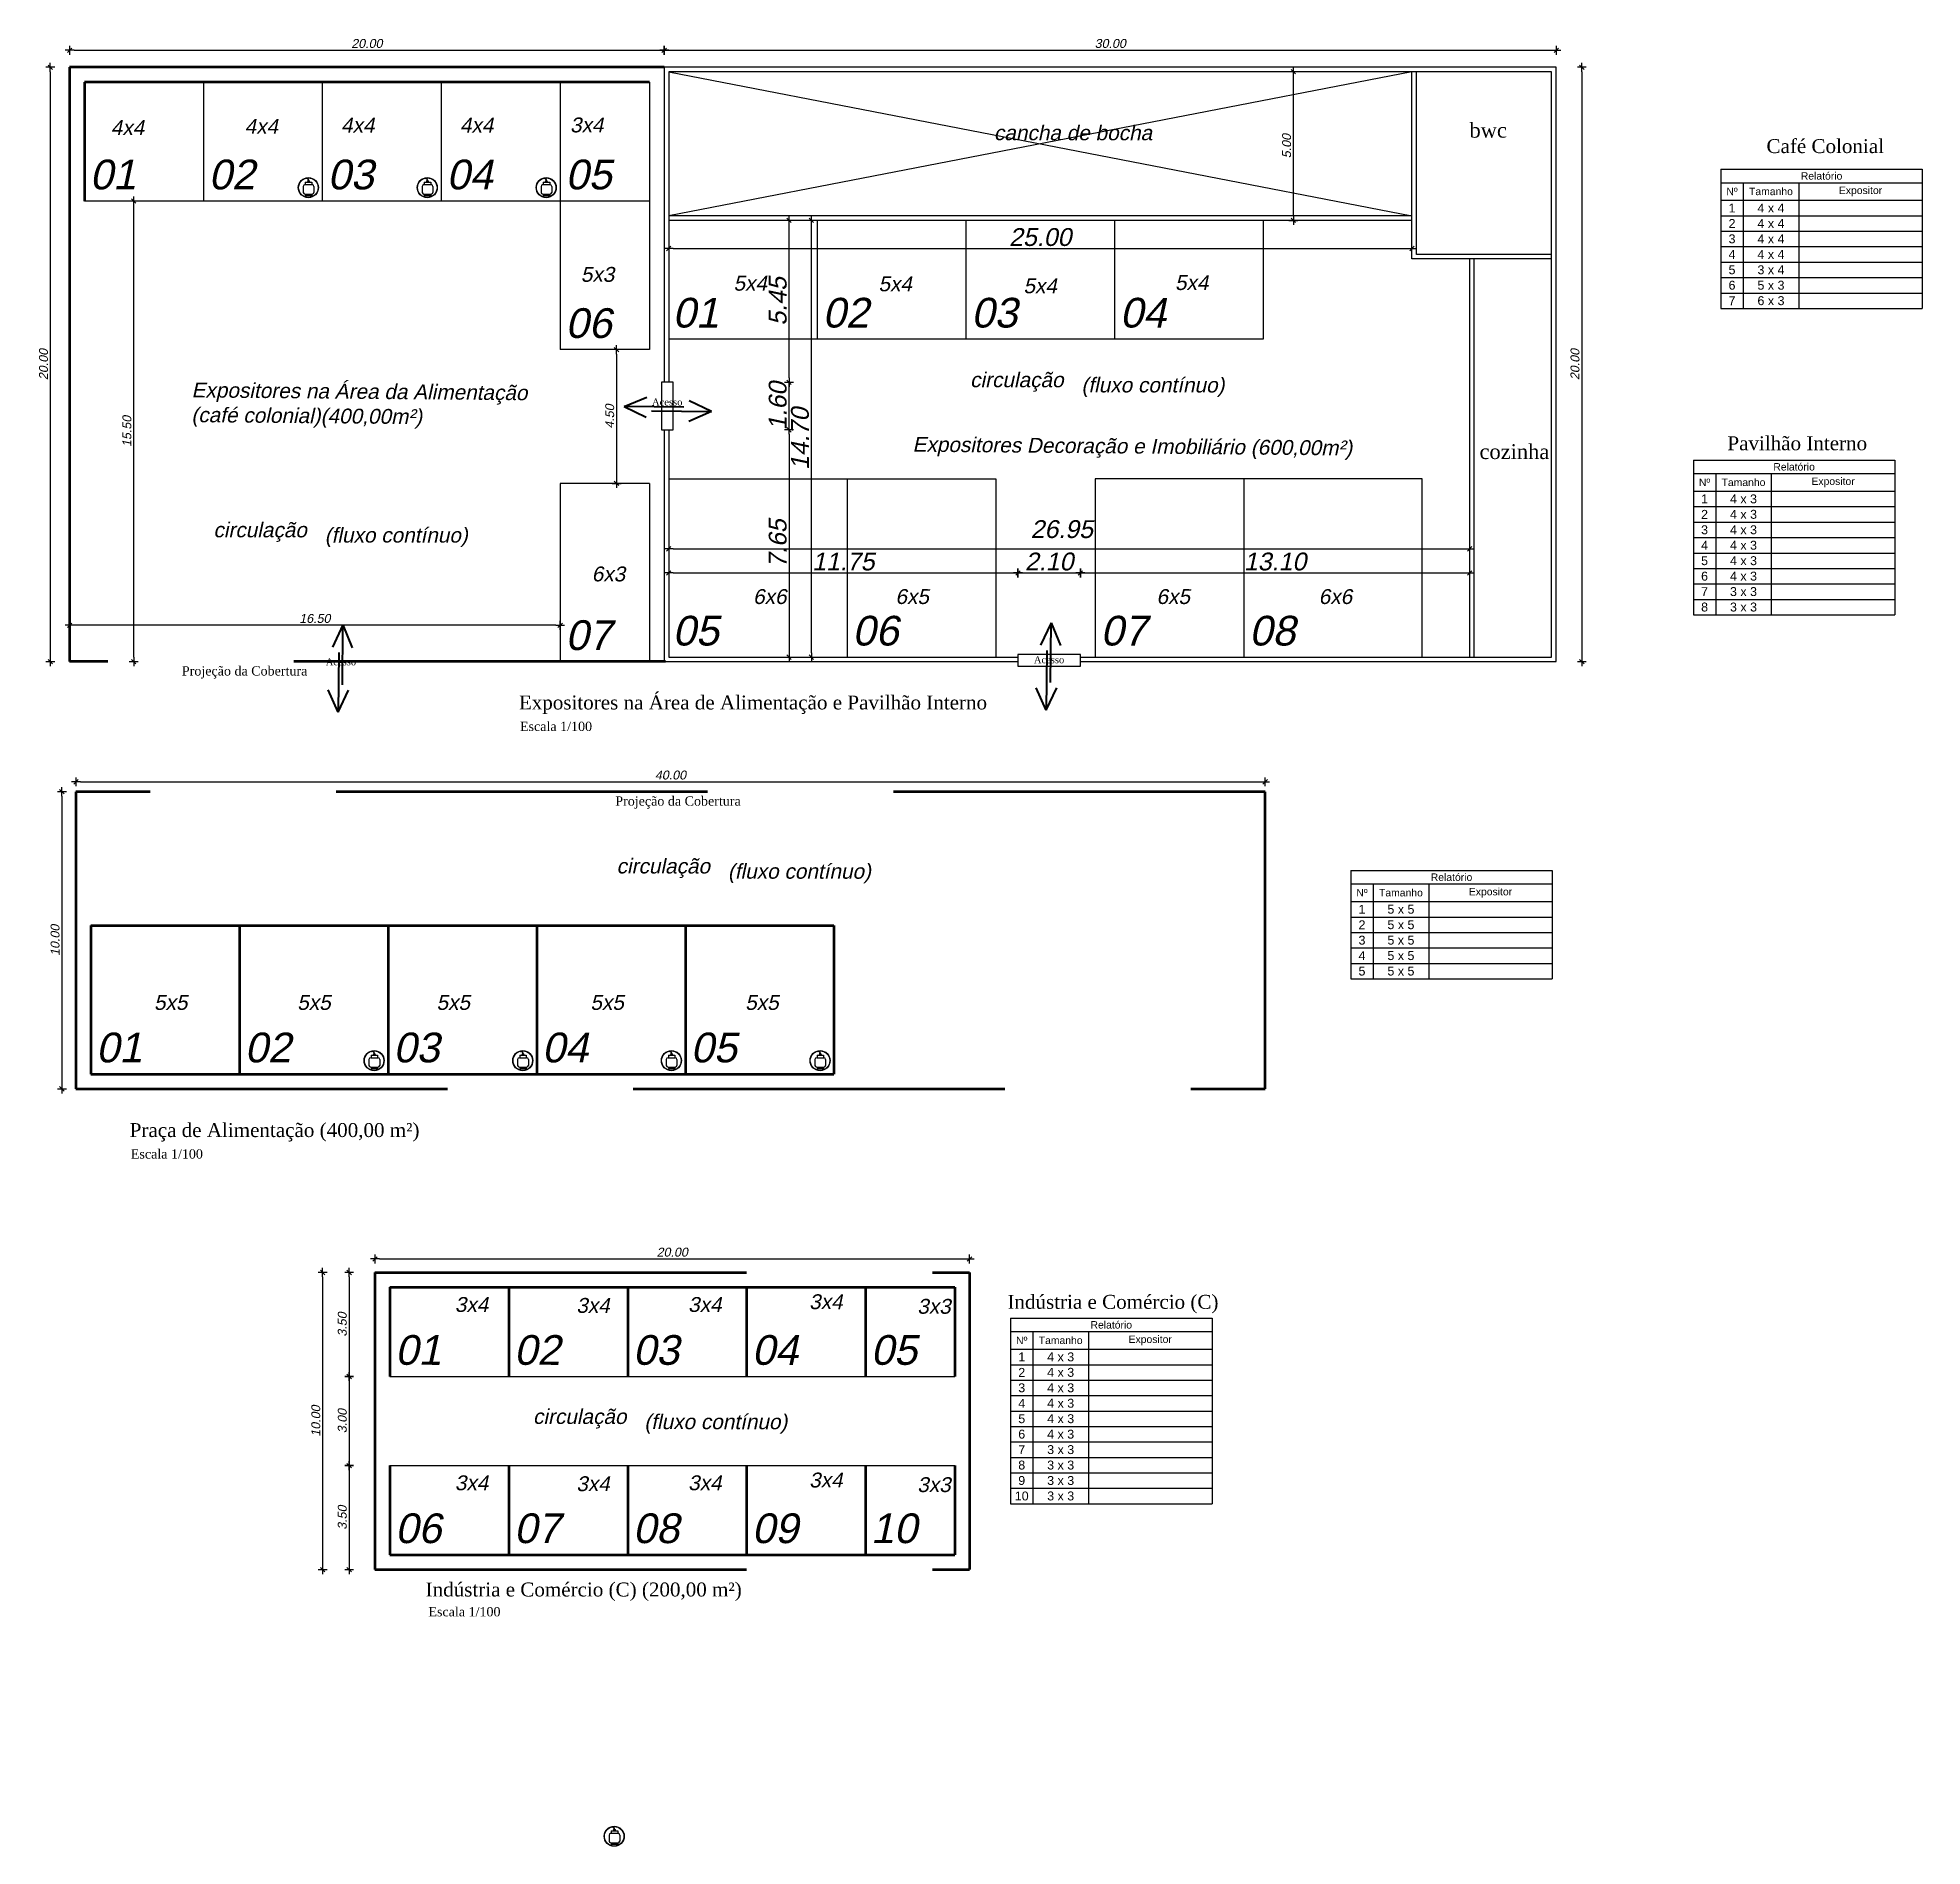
# Model space of a CAD drawing. Header units: metres. Extents: x 2113 to 5678, y -2764 to 956.
# Drawn here: x 4309.4 to 4372.8, y -1543.7 to -1482.8 of the extents above; entities that cross this region are included whole.
import ezdxf

# ---------------------------------------------------------------- set-up
doc = ezdxf.new("R2010")
doc.units = ezdxf.units.M
doc.header["$MEASUREMENT"] = 0
doc.linetypes.add('DASHED2', pattern=[0.375, 0.25, -0.125])
for name, color, linetype in [('COTASOK', 1, 'Continuous'), ('HACHURAS', 8, 'Continuous'), ('PAREDE', 7, 'Continuous'), ('TELHADO', 6, 'Continuous')]:
    doc.layers.add(name, color=color, linetype=linetype)
doc.styles.add('JEF', font='times.ttf', dxfattribs={"height": 0.3})
doc.styles.add('ROMANS', font='romans.shx')
doc.styles.get("Standard").update_dxf_attribs({"font": 'arial.ttf'})
doc.styles.add('util2000', font='arial.ttf', dxfattribs={"oblique": 12.000028})
doc.dimstyles.new('int_1-50_m_MS_50', dxfattribs={"dimscale": 0.05, "dimtxt": 3, "dimasz": 1.5, "dimexe": 1, "dimexo": 0, "dimgap": 0.75, "dimtad": 1, "dimzin": 1, "dimdsep": 46, "dimtxsty": 'util2000', "dimblk": '_U2_SETA01', "dimcen": 1.5, "dimse1": 1, "dimse2": 1, "dimclrd": 1, "dimclre": 1, "dimclrt": 1, "dimazin": 3, "dimtfac": 1, "dimtix": 1, "dimtmove": 1, "dimatfit": 3, "dimldrblk": '_U2_SETA02', "dimfxl": 1, "dimtzin": 12, "dimarcsym": 0})

msp = doc.modelspace()

# ---------------------------------------------------------------- texts
at = {"layer": 'COTASOK', "style": 'JEF'}
for s, p in [('Café Colonial', (4367.554, -1486.729)), ('Pavilhão Interno', (4366.239, -1496.728)), ('Expositores na Área de Alimentação e Pavilhão Interno', (4325.588, -1505.451)), ('Praça de Alimentação (400,00 m²)', (4312.497, -1519.839)), ('Indústria e Comércio (C) ', (4342.021, -1525.62)), ('Indústria e Comércio (C) (200,00 m²)', (4322.451, -1535.299))]:
    msp.add_text(s, height=0.46875, dxfattribs=at).set_placement(p)
at = {"layer": 'COTASOK', "attachment_point": 1, "style": 'JEF'}
for s, insert, char_height, width in [('Acesso', (4330.066, -1494.989), 0.2344, 1.19172), ('Acesso', (4342.91, -1503.661), 0.2344, 1.19172), ('Projeção da Cobertura', (4314.252, -1503.997), 0.3125, 11.83437), ('Acesso', (4319.091, -1503.731), 0.2344, 1.19172), ('Escala 1/100', (4325.625, -1505.864), 0.3125, 11.83437), ('Projeção da Cobertura', (4328.83, -1508.376), 0.3125, 11.83437), ('Escala 1/100', (4312.535, -1520.252), 0.3125, 11.83437), ('Escala 1/100', (4322.545, -1535.656), 0.3125, 11.83437), ('Escala 1/100', (4322.545, -1535.656), 0.3125, 11.83437)]:
    msp.add_mtext(s, dxfattribs=dict(at, insert=insert, char_height=char_height, width=width))
at = {"layer": 'PAREDE', "color": 1, "attachment_point": 7, "rotation": 359.96781, "style": 'util2000'}
for s, insert, char_height in [('{\\f@Arial Unicode MS|b0|i0|c0|p34;\\C256;4x4}', (4311.86, -1486.121), 0.5), ('{\\f@Arial Unicode MS|b0|i0|c0|p34;\\C256;4x4}', (4316.362, -1486.08), 0.5), ('{\\f@Arial Unicode MS|b0|i0|c0|p34;\\C256;4x4}', (4319.605, -1486.039), 0.5), ('{\\f@Arial Unicode MS|b0|i0|c0|p34;\\C256;4x4}', (4323.605, -1486.039), 0.5), ('{\\f@Arial Unicode MS|b0|i0|c0|p34;\\C256;3x4}', (4327.308, -1486.039), 0.5), ('{\\f@Arial Unicode MS|b0|i0|c0|p34;\\C256;cancha de bocha}', (4341.567, -1486.303), 0.5), ('{\\f@Arial Unicode MS|b0|i0|c0|p34;\\C256;\\P\\H1.4286x;01}', (4311.155, -1487.964), 0.7), ('{\\f@Arial Unicode MS|b0|i0|c0|p34;\\C256;\\P\\H1.4286x;02}', (4315.155, -1487.964), 0.7), ('{\\f@Arial Unicode MS|b0|i0|c0|p34;\\C256;\\P\\H1.4286x;03}', (4319.155, -1487.964), 0.7), ('{\\f@Arial Unicode MS|b0|i0|c0|p34;\\C256;\\P\\H1.4286x;04}', (4323.155, -1487.964), 0.7), ('{\\f@Arial Unicode MS|b0|i0|c0|p34;\\C256;\\P\\H1.4286x;05}', (4327.155, -1487.964), 0.7), ('{\\f@Arial Unicode MS|b0|i0|c0|p34;\\C256;5x3}', (4327.67, -1491.068), 0.5), ('{\\f@Arial Unicode MS|b0|i0|c0|p34;\\C256;5x4}', (4332.806, -1491.366), 0.5), ('{\\f@Arial Unicode MS|b0|i0|c0|p34;\\C256;5x4}', (4337.682, -1491.387), 0.5), ('{\\f@Arial Unicode MS|b0|i0|c0|p34;\\C256;5x4}', (4342.559, -1491.453), 0.5), ('{\\f@Arial Unicode MS|b0|i0|c0|p34;\\C256;5x4}', (4347.655, -1491.344), 0.5), ('{\\f@Arial Unicode MS|b0|i0|c0|p34;\\C256;\\P\\H1.4286x;01}', (4330.76, -1492.614), 0.7), ('{\\f@Arial Unicode MS|b0|i0|c0|p34;\\C256;\\P\\H1.4286x;02}', (4335.805, -1492.614), 0.7), ('{\\f@Arial Unicode MS|b0|i0|c0|p34;\\C256;\\P\\H1.4286x;03}', (4340.805, -1492.614), 0.7), ('{\\f@Arial Unicode MS|b0|i0|c0|p34;\\C256;\\P\\H1.4286x;04}', (4345.805, -1492.614), 0.7), ('{\\f@Arial Unicode MS|b0|i0|c0|p34;\\C256;\\P\\H1.4286x;06}', (4327.155, -1492.964), 0.7), ('{\\f@Arial Unicode MS|b0|i0|c0|p34;\\C256;circulação}', (4340.765, -1494.762), 0.5), ('{\\f@Arial Unicode MS|b0|i0|c0|p34;\\C256;circulação}', (4340.765, -1494.762), 0.5), ('{\\f@Arial Unicode MS|b0|i0|c0|p34;\\C256;(fluxo contínuo)}', (4344.508, -1494.933), 0.5), ('{\\f@Arial Unicode MS|b0|i0|c0|p34;\\C256;(fluxo contínuo)}', (4344.508, -1494.933), 0.5), ('{\\f@Arial Unicode MS|b0|i0|c0|p34;\\C256;circulação}', (4315.312, -1499.812), 0.5), ('{\\f@Arial Unicode MS|b0|i0|c0|p34;\\C256;(fluxo contínuo)}', (4319.055, -1499.984), 0.5), ('{\\f@Arial Unicode MS|b0|i0|c0|p34;\\C256;6x3}', (4328.037, -1501.148), 0.5), ('{\\f@Arial Unicode MS|b0|i0|c0|p34;\\C256;6x6}', (4333.464, -1501.91), 0.5), ('{\\f@Arial Unicode MS|b0|i0|c0|p34;\\C256;6x5}', (4338.252, -1501.91), 0.5), ('{\\f@Arial Unicode MS|b0|i0|c0|p34;\\C256;6x5}', (4347.033, -1501.91), 0.5), ('{\\f@Arial Unicode MS|b0|i0|c0|p34;\\C256;6x6}', (4352.489, -1501.91), 0.5), ('{\\f@Arial Unicode MS|b0|i0|c0|p34;\\C256;\\P\\H1.4286x;05}', (4330.76, -1503.314), 0.7), ('{\\f@Arial Unicode MS|b0|i0|c0|p34;\\C256;\\P\\H1.4286x;06}', (4336.805, -1503.314), 0.7), ('{\\f@Arial Unicode MS|b0|i0|c0|p34;\\C256;\\P\\H1.4286x;07}', (4345.155, -1503.314), 0.7), ('{\\f@Arial Unicode MS|b0|i0|c0|p34;\\C256;\\P\\H1.4286x;08}', (4350.155, -1503.314), 0.7), ('{\\f@Arial Unicode MS|b0|i0|c0|p34;\\C256;\\P\\H1.4286x;07}', (4327.155, -1503.464), 0.7), ('{\\f@Arial Unicode MS|b0|i0|c0|p34;\\C256;circulação}', (4328.873, -1511.124), 0.5), ('{\\f@Arial Unicode MS|b0|i0|c0|p34;\\C256;circulação}', (4328.873, -1511.124), 0.5), ('{\\f@Arial Unicode MS|b0|i0|c0|p34;\\C256;(fluxo contínuo)}', (4332.616, -1511.296), 0.5), ('{\\f@Arial Unicode MS|b0|i0|c0|p34;\\C256;(fluxo contínuo)}', (4332.616, -1511.296), 0.5), ('{\\f@Arial Unicode MS|b0|i0|c0|p34;\\C256;5x5}', (4313.313, -1515.568), 0.5), ('{\\f@Arial Unicode MS|b0|i0|c0|p34;\\C256;5x5}', (4318.13, -1515.568), 0.5), ('{\\f@Arial Unicode MS|b0|i0|c0|p34;\\C256;5x5}', (4322.816, -1515.568), 0.5), ('{\\f@Arial Unicode MS|b0|i0|c0|p34;\\C256;5x5}', (4327.991, -1515.568), 0.5), ('{\\f@Arial Unicode MS|b0|i0|c0|p34;\\C256;5x5}', (4333.198, -1515.568), 0.5), ('{\\f@Arial Unicode MS|b0|i0|c0|p34;\\C256;\\P\\H1.4286x;01}', (4311.366, -1517.34), 0.7), ('{\\f@Arial Unicode MS|b0|i0|c0|p34;\\C256;\\P\\H1.4286x;02}', (4316.366, -1517.34), 0.7), ('{\\f@Arial Unicode MS|b0|i0|c0|p34;\\C256;\\P\\H1.4286x;03}', (4321.366, -1517.34), 0.7), ('{\\f@Arial Unicode MS|b0|i0|c0|p34;\\C256;\\P\\H1.4286x;04}', (4326.366, -1517.34), 0.7), ('{\\f@Arial Unicode MS|b0|i0|c0|p34;\\C256;\\P\\H1.4286x;05}', (4331.366, -1517.34), 0.7), ('{\\f@Arial Unicode MS|b0|i0|c0|p34;\\C256;3x4}', (4323.434, -1525.731), 0.5), ('{\\f@Arial Unicode MS|b0|i0|c0|p34;\\C256;3x4}', (4331.281, -1525.731), 0.5), ('{\\f@Arial Unicode MS|b0|i0|c0|p34;\\C256;3x4}', (4335.351, -1525.638), 0.5), ('{\\f@Arial Unicode MS|b0|i0|c0|p34;\\C256;3x4}', (4327.518, -1525.762), 0.5), ('{\\f@Arial Unicode MS|b0|i0|c0|p34;\\C256;3x3}', (4338.987, -1525.793), 0.5), ('{\\f@Arial Unicode MS|b0|i0|c0|p34;\\C256;\\P\\H1.4286x;01}', (4321.426, -1527.518), 0.7), ('{\\f@Arial Unicode MS|b0|i0|c0|p34;\\C256;\\P\\H1.4286x;02}', (4325.426, -1527.518), 0.7), ('{\\f@Arial Unicode MS|b0|i0|c0|p34;\\C256;\\P\\H1.4286x;03}', (4329.426, -1527.518), 0.7), ('{\\f@Arial Unicode MS|b0|i0|c0|p34;\\C256;\\P\\H1.4286x;04}', (4333.426, -1527.518), 0.7), ('{\\f@Arial Unicode MS|b0|i0|c0|p34;\\C256;\\P\\H1.4286x;05}', (4337.426, -1527.518), 0.7), ('{\\f@Arial Unicode MS|b0|i0|c0|p34;\\C256;circulação}', (4326.063, -1529.647), 0.5), ('{\\f@Arial Unicode MS|b0|i0|c0|p34;\\C256;circulação}', (4326.063, -1529.647), 0.5), ('{\\f@Arial Unicode MS|b0|i0|c0|p34;\\C256;(fluxo contínuo)}', (4329.805, -1529.819), 0.5), ('{\\f@Arial Unicode MS|b0|i0|c0|p34;\\C256;(fluxo contínuo)}', (4329.805, -1529.819), 0.5), ('{\\f@Arial Unicode MS|b0|i0|c0|p34;\\C256;3x4}', (4323.434, -1531.731), 0.5), ('{\\f@Arial Unicode MS|b0|i0|c0|p34;\\C256;3x4}', (4327.518, -1531.762), 0.5), ('{\\f@Arial Unicode MS|b0|i0|c0|p34;\\C256;3x4}', (4331.281, -1531.731), 0.5), ('{\\f@Arial Unicode MS|b0|i0|c0|p34;\\C256;3x4}', (4335.351, -1531.638), 0.5), ('{\\f@Arial Unicode MS|b0|i0|c0|p34;\\C256;3x3}', (4338.987, -1531.793), 0.5), ('{\\f@Arial Unicode MS|b0|i0|c0|p34;\\C256;\\P\\H1.4286x;06}', (4321.426, -1533.518), 0.7), ('{\\f@Arial Unicode MS|b0|i0|c0|p34;\\C256;\\P\\H1.4286x;07}', (4325.426, -1533.518), 0.7), ('{\\f@Arial Unicode MS|b0|i0|c0|p34;\\C256;\\P\\H1.4286x;08}', (4329.426, -1533.518), 0.7), ('{\\f@Arial Unicode MS|b0|i0|c0|p34;\\C256;\\P\\H1.4286x;09}', (4333.426, -1533.518), 0.7), ('{\\f@Arial Unicode MS|b0|i0|c0|p34;\\C256;\\P\\H1.4286x;10}', (4337.426, -1533.518), 0.7)]:
    msp.add_mtext(s, dxfattribs=dict(at, insert=insert, char_height=char_height))
at = {"layer": 'PAREDE', "char_height": 0.5, "width": 1.28891, "attachment_point": 1, "rotation": 0, "style": 'ROMANS'}
for s, insert in [('{\\fTimes New Roman|b0|i0|c0|p18;bwc}', (4357.563, -1485.71)), ('{\\fTimes New Roman|b0|i0|c0|p18;bwc}', (4357.563, -1485.71)), ('{\\fTimes New Roman|b0|i0|c0|p18;cozinha}', (4357.9, -1496.525))]:
    msp.add_mtext(s, dxfattribs=dict(at, insert=insert))
at = {"layer": 'PAREDE', "color": 1, "char_height": 0.5, "width": 21.69435, "attachment_point": 7, "rotation": 359.5118, "style": 'util2000'}
for s, insert in [('{\\f@Arial Unicode MS|b0|i0|c0|p34;\\C256;Expositores na Área da Alimentação\\P(café colonial)(400,00m²)}', (4314.568, -1495.934)), ('{\\f@Arial Unicode MS|b0|i0|c0|p34;\\C256;Expositores Decoração e Imobiliário (600,00m²)}', (4338.827, -1496.931))]:
    msp.add_mtext(s, dxfattribs=dict(at, insert=insert))

# ---------------------------------------------------------------- blocks, each defined once
blk = doc.blocks.new('_U2_SETA01')
at = {"color": 0}
for p, q in [((-1, 0), (1, 0)), ((0, -1), (0, 1))]:
    blk.add_line(p, q, dxfattribs=at)
blk.add_line((-0.5, -0.5), (0.5, 0.5))
blk = doc.blocks.new('*D545')
at = {"layer": 'Defpoints', "color": 0, "ltscale": 0.3, "transparency": 16777216}
for p in [(4330.476, -1483.271), (4310.476, -1483.843), (4330.476, -1483.804)]:
    blk.add_point(p, dxfattribs=at)
at = {"layer": 'PAREDE', "color": 1, "lineweight": -2, "ltscale": 0.3, "transparency": 16777216}
blk.add_line((4310.626, -1483.271), (4330.326, -1483.271), dxfattribs=at)
at = {"layer": 'PAREDE', "color": 1, "lineweight": -2, "ltscale": 0.3, "transparency": 16777216, "xscale": 0.15, "yscale": 0.15, "zscale": 0.15, "rotation": 180}
blk.add_blockref('_U2_SETA01', (4310.476, -1483.271), dxfattribs=at)
at = {"layer": 'PAREDE', "color": 1, "lineweight": -2, "ltscale": 0.3, "transparency": 16777216, "xscale": 0.15, "yscale": 0.15, "zscale": 0.15}
blk.add_blockref('_U2_SETA01', (4330.476, -1483.271), dxfattribs=at)
at = {"layer": 'PAREDE', "color": 1, "ltscale": 0.3, "transparency": 16777216, "insert": (4320.476, -1483.043), "char_height": 0.3, "attachment_point": 5, "style": 'util2000'}
blk.add_mtext('20.00', dxfattribs=at)
blk = doc.blocks.new('_U2_SETA02')
blk.add_solid([(-1, -0.17), (0, 0), (-1, 0.17)])
blk = doc.blocks.new('*D546')
at = {"layer": 'Defpoints', "color": 0, "ltscale": 0.3, "transparency": 16777216}
for p in [(4310.476, -1483.843), (4309.827, -1503.843), (4310.476, -1503.843)]:
    blk.add_point(p, dxfattribs=at)
at = {"layer": 'PAREDE', "color": 1, "lineweight": -2, "ltscale": 0.3, "transparency": 16777216}
blk.add_line((4309.827, -1483.993), (4309.827, -1503.693), dxfattribs=at)
at = {"layer": 'PAREDE', "color": 1, "lineweight": -2, "ltscale": 0.3, "transparency": 16777216, "xscale": 0.15, "yscale": 0.15, "zscale": 0.15}
for p, rotation in [((4309.827, -1483.843), 90), ((4309.827, -1503.843), 270)]:
    blk.add_blockref('_U2_SETA01', p, dxfattribs=dict(at, rotation=rotation))
at = {"layer": 'PAREDE', "color": 1, "ltscale": 0.3, "transparency": 16777216, "insert": (4309.599, -1493.843), "char_height": 0.3, "attachment_point": 5, "rotation": 90, "style": 'util2000'}
blk.add_mtext('20.00', dxfattribs=at)
blk = doc.blocks.new('*D547')
at = {"layer": 'Defpoints', "color": 0, "ltscale": 0.3, "transparency": 16777216}
for p in [(4360.486, -1483.271), (4330.476, -1483.843), (4360.486, -1483.843)]:
    blk.add_point(p, dxfattribs=at)
at = {"layer": 'PAREDE', "color": 1, "lineweight": -2, "ltscale": 0.3, "transparency": 16777216}
blk.add_line((4330.626, -1483.271), (4360.336, -1483.271), dxfattribs=at)
at = {"layer": 'PAREDE', "color": 1, "lineweight": -2, "ltscale": 0.3, "transparency": 16777216, "xscale": 0.15, "yscale": 0.15, "zscale": 0.15, "rotation": 180}
blk.add_blockref('_U2_SETA01', (4330.476, -1483.271), dxfattribs=at)
at = {"layer": 'PAREDE', "color": 1, "lineweight": -2, "ltscale": 0.3, "transparency": 16777216, "xscale": 0.15, "yscale": 0.15, "zscale": 0.15}
blk.add_blockref('_U2_SETA01', (4360.486, -1483.271), dxfattribs=at)
at = {"layer": 'PAREDE', "color": 1, "ltscale": 0.3, "transparency": 16777216, "insert": (4345.481, -1483.043), "char_height": 0.3, "attachment_point": 5, "style": 'util2000'}
blk.add_mtext('30.00', dxfattribs=at)
blk = doc.blocks.new('*D402')
at = {"layer": 'Defpoints', "color": 0, "ltscale": 0.3, "transparency": 16777216}
for p in [(4310.476, -1502.619), (4310.476, -1502.619), (4326.976, -1502.619)]:
    blk.add_point(p, dxfattribs=at)
at = {"layer": 'PAREDE', "color": 1, "lineweight": -2, "ltscale": 0.3, "transparency": 16777216}
blk.add_line((4326.826, -1502.619), (4310.626, -1502.619), dxfattribs=at)
at = {"layer": 'PAREDE', "color": 1, "lineweight": -2, "ltscale": 0.3, "transparency": 16777216, "xscale": 0.15, "yscale": 0.15, "zscale": 0.15, "rotation": 180}
blk.add_blockref('_U2_SETA01', (4310.476, -1502.619), dxfattribs=at)
at = {"layer": 'PAREDE', "color": 1, "lineweight": -2, "ltscale": 0.3, "transparency": 16777216, "xscale": 0.15, "yscale": 0.15, "zscale": 0.15}
blk.add_blockref('_U2_SETA01', (4326.976, -1502.619), dxfattribs=at)
at = {"layer": 'PAREDE', "color": 1, "ltscale": 0.3, "transparency": 16777216, "insert": (4318.726, -1502.391), "char_height": 0.3, "attachment_point": 5, "style": 'util2000'}
blk.add_mtext('16.50', dxfattribs=at)
blk = doc.blocks.new('*D548')
at = {"layer": 'Defpoints', "color": 0, "ltscale": 0.3, "transparency": 16777216}
for p in [(4328.476, -1493.343), (4328.476, -1497.843), (4328.873, -1497.843)]:
    blk.add_point(p, dxfattribs=at)
at = {"layer": 'PAREDE', "color": 1, "lineweight": -2, "ltscale": 0.3, "transparency": 16777216}
blk.add_line((4328.873, -1493.493), (4328.873, -1497.693), dxfattribs=at)
at = {"layer": 'PAREDE', "color": 1, "lineweight": -2, "ltscale": 0.3, "transparency": 16777216, "xscale": 0.15, "yscale": 0.15, "zscale": 0.15}
for p, rotation in [((4328.873, -1493.343), 90), ((4328.873, -1497.843), 270)]:
    blk.add_blockref('_U2_SETA01', p, dxfattribs=dict(at, rotation=rotation))
at = {"layer": 'PAREDE', "color": 1, "ltscale": 0.3, "transparency": 16777216, "insert": (4328.644, -1495.593), "char_height": 0.3, "attachment_point": 5, "rotation": 90, "style": 'util2000'}
blk.add_mtext('4.50', dxfattribs=at)
blk = doc.blocks.new('*D403')
at = {"layer": 'Defpoints', "color": 0, "ltscale": 0.3, "transparency": 16777216}
for p in [(4360.486, -1483.843), (4360.512, -1503.843), (4361.341, -1503.843)]:
    blk.add_point(p, dxfattribs=at)
at = {"layer": 'PAREDE', "color": 1, "lineweight": -2, "ltscale": 0.3, "transparency": 16777216}
blk.add_line((4361.341, -1483.993), (4361.341, -1503.693), dxfattribs=at)
at = {"layer": 'PAREDE', "color": 1, "lineweight": -2, "ltscale": 0.3, "transparency": 16777216, "xscale": 0.15, "yscale": 0.15, "zscale": 0.15}
for p, rotation in [((4361.341, -1483.843), 90), ((4361.341, -1503.843), 270)]:
    blk.add_blockref('_U2_SETA01', p, dxfattribs=dict(at, rotation=rotation))
at = {"layer": 'PAREDE', "color": 1, "ltscale": 0.3, "transparency": 16777216, "insert": (4361.113, -1493.843), "char_height": 0.3, "attachment_point": 5, "rotation": 90, "style": 'util2000'}
blk.add_mtext('20.00', dxfattribs=at)
blk = doc.blocks.new('*D549')
at = {"layer": 'Defpoints', "color": 0, "ltscale": 0.3, "transparency": 16777216}
for p in [(4351.64, -1483.993), (4352.1, -1483.993), (4352.1, -1488.993)]:
    blk.add_point(p, dxfattribs=at)
at = {"layer": 'PAREDE', "color": 1, "lineweight": -2, "ltscale": 0.3, "transparency": 16777216}
blk.add_line((4351.64, -1488.843), (4351.64, -1484.143), dxfattribs=at)
at = {"layer": 'PAREDE', "color": 1, "lineweight": -2, "ltscale": 0.3, "transparency": 16777216, "xscale": 0.15, "yscale": 0.15, "zscale": 0.15}
for p, rotation in [((4351.64, -1483.993), 90), ((4351.64, -1488.993), 270)]:
    blk.add_blockref('_U2_SETA01', p, dxfattribs=dict(at, rotation=rotation))
at = {"layer": 'PAREDE', "color": 1, "ltscale": 0.3, "transparency": 16777216, "insert": (4351.412, -1486.493), "char_height": 0.3, "attachment_point": 5, "rotation": 90, "style": 'util2000'}
blk.add_mtext('5.00', dxfattribs=at)
blk = doc.blocks.new('*D404')
at = {"layer": 'Defpoints', "color": 0, "ltscale": 0.3, "transparency": 16777216}
for p in [(4333.796, -1496.043), (4333.641, -1503.693), (4334.677, -1503.693)]:
    blk.add_point(p, dxfattribs=at)
at = {"layer": 'PAREDE', "color": 1, "lineweight": -2, "ltscale": 0.3, "transparency": 16777216}
blk.add_line((4334.677, -1496.193), (4334.677, -1503.543), dxfattribs=at)
at = {"layer": 'PAREDE', "color": 1, "lineweight": -2, "ltscale": 0.3, "transparency": 16777216, "xscale": 0.15, "yscale": 0.15, "zscale": 0.15}
for p, rotation in [((4334.677, -1496.043), 90), ((4334.677, -1503.693), 270)]:
    blk.add_blockref('_U2_SETA01', p, dxfattribs=dict(at, rotation=rotation))
at = {"layer": 'PAREDE', "color": 1, "ltscale": 0.3, "transparency": 16777216, "insert": (4334.296, -1499.868), "char_height": 0.3, "attachment_point": 5, "rotation": 90, "style": 'util2000'}
blk.add_mtext('{\\H2x;7.65}', dxfattribs=at)
blk = doc.blocks.new('*D405')
at = {"layer": 'Defpoints', "color": 0, "ltscale": 0.3, "transparency": 16777216}
for p in [(4333.796, -1494.443), (4334.677, -1494.443), (4333.796, -1496.043)]:
    blk.add_point(p, dxfattribs=at)
at = {"layer": 'PAREDE', "color": 1, "lineweight": -2, "ltscale": 0.3, "transparency": 16777216}
for p, q in [((4334.677, -1494.293), (4334.677, -1494.143)), ((4334.677, -1496.043), (4334.677, -1494.443)), ((4334.677, -1496.193), (4334.677, -1496.343))]:
    blk.add_line(p, q, dxfattribs=at)
at = {"layer": 'PAREDE', "color": 1, "lineweight": -2, "ltscale": 0.3, "transparency": 16777216, "xscale": 0.15, "yscale": 0.15, "zscale": 0.15}
for p, rotation in [((4334.677, -1494.443), 270), ((4334.677, -1496.043), 90)]:
    blk.add_blockref('_U2_SETA01', p, dxfattribs=dict(at, rotation=rotation))
at = {"layer": 'PAREDE', "color": 1, "ltscale": 0.3, "transparency": 16777216, "insert": (4334.296, -1495.243), "char_height": 0.3, "attachment_point": 5, "rotation": 90, "style": 'util2000'}
blk.add_mtext('{\\H2x;1.60}', dxfattribs=at)
blk = doc.blocks.new('*D406')
at = {"layer": 'Defpoints', "color": 0, "ltscale": 0.3, "transparency": 16777216}
for p in [(4333.796, -1488.993), (4334.677, -1488.993), (4333.796, -1494.443)]:
    blk.add_point(p, dxfattribs=at)
at = {"layer": 'PAREDE', "color": 1, "lineweight": -2, "ltscale": 0.3, "transparency": 16777216}
blk.add_line((4334.677, -1494.293), (4334.677, -1489.143), dxfattribs=at)
at = {"layer": 'PAREDE', "color": 1, "lineweight": -2, "ltscale": 0.3, "transparency": 16777216, "xscale": 0.15, "yscale": 0.15, "zscale": 0.15}
for p, rotation in [((4334.677, -1488.993), 90), ((4334.677, -1494.443), 270)]:
    blk.add_blockref('_U2_SETA01', p, dxfattribs=dict(at, rotation=rotation))
at = {"layer": 'PAREDE', "color": 1, "ltscale": 0.3, "transparency": 16777216, "insert": (4334.297, -1491.718), "char_height": 0.3, "attachment_point": 5, "rotation": 90, "style": 'util2000'}
blk.add_mtext('{\\H2x;5.45}', dxfattribs=at)
blk = doc.blocks.new('*D407')
at = {"layer": 'Defpoints', "color": 0, "ltscale": 0.3, "transparency": 16777216}
for p in [(4342.376, -1500.827), (4344.476, -1500.827), (4344.476, -1500.858)]:
    blk.add_point(p, dxfattribs=at)
at = {"layer": 'PAREDE', "color": 1, "lineweight": -2, "ltscale": 0.3, "transparency": 16777216}
blk.add_line((4342.526, -1500.858), (4344.326, -1500.858), dxfattribs=at)
at = {"layer": 'PAREDE', "color": 1, "lineweight": -2, "ltscale": 0.3, "transparency": 16777216, "xscale": 0.15, "yscale": 0.15, "zscale": 0.15, "rotation": 180}
blk.add_blockref('_U2_SETA01', (4342.376, -1500.858), dxfattribs=at)
at = {"layer": 'PAREDE', "color": 1, "lineweight": -2, "ltscale": 0.3, "transparency": 16777216, "xscale": 0.15, "yscale": 0.15, "zscale": 0.15}
blk.add_blockref('_U2_SETA01', (4344.476, -1500.858), dxfattribs=at)
at = {"layer": 'PAREDE', "color": 1, "ltscale": 0.3, "transparency": 16777216, "insert": (4343.426, -1500.477), "char_height": 0.3, "attachment_point": 5, "style": 'util2000'}
blk.add_mtext('{\\H2x;2.10}', dxfattribs=at)
blk = doc.blocks.new('*D408')
at = {"layer": 'Defpoints', "color": 0, "ltscale": 0.3, "transparency": 16777216}
for p in [(4335.426, -1488.993), (4336.219, -1488.993), (4336.219, -1503.693)]:
    blk.add_point(p, dxfattribs=at)
at = {"layer": 'PAREDE', "color": 1, "lineweight": -2, "ltscale": 0.3, "transparency": 16777216}
blk.add_line((4335.426, -1503.543), (4335.426, -1489.143), dxfattribs=at)
at = {"layer": 'PAREDE', "color": 1, "lineweight": -2, "ltscale": 0.3, "transparency": 16777216, "xscale": 0.15, "yscale": 0.15, "zscale": 0.15}
for p, rotation in [((4335.426, -1488.993), 90), ((4335.426, -1503.693), 270)]:
    blk.add_blockref('_U2_SETA01', p, dxfattribs=dict(at, rotation=rotation))
at = {"layer": 'PAREDE', "color": 1, "ltscale": 0.3, "transparency": 16777216, "insert": (4335.045, -1496.343), "char_height": 0.3, "attachment_point": 5, "rotation": 90, "style": 'util2000'}
blk.add_mtext('{\\H2x;14.70}', dxfattribs=at)
blk = doc.blocks.new('*D409')
at = {"layer": 'Defpoints', "color": 0, "ltscale": 0.3, "transparency": 16777216}
for p in [(4330.626, -1500.385), (4342.376, -1500.858), (4342.376, -1503.6)]:
    blk.add_point(p, dxfattribs=at)
at = {"layer": 'PAREDE', "color": 1, "lineweight": -2, "ltscale": 0.3, "transparency": 16777216}
blk.add_line((4330.776, -1500.858), (4342.226, -1500.858), dxfattribs=at)
at = {"layer": 'PAREDE', "color": 1, "lineweight": -2, "ltscale": 0.3, "transparency": 16777216, "xscale": 0.15, "yscale": 0.15, "zscale": 0.15, "rotation": 180}
blk.add_blockref('_U2_SETA01', (4330.626, -1500.858), dxfattribs=at)
at = {"layer": 'PAREDE', "color": 1, "lineweight": -2, "ltscale": 0.3, "transparency": 16777216, "xscale": 0.15, "yscale": 0.15, "zscale": 0.15}
blk.add_blockref('_U2_SETA01', (4342.376, -1500.858), dxfattribs=at)
at = {"layer": 'PAREDE', "color": 1, "ltscale": 0.3, "transparency": 16777216, "insert": (4336.501, -1500.477), "char_height": 0.3, "attachment_point": 5, "style": 'util2000'}
blk.add_mtext('{\\H2x;11.75}', dxfattribs=at)
blk = doc.blocks.new('*D410')
at = {"layer": 'Defpoints', "color": 0, "ltscale": 0.3, "transparency": 16777216}
for p in [(4357.572, -1500.858), (4344.476, -1503.6), (4357.572, -1503.041)]:
    blk.add_point(p, dxfattribs=at)
at = {"layer": 'PAREDE', "color": 1, "lineweight": -2, "ltscale": 0.3, "transparency": 16777216}
blk.add_line((4344.626, -1500.858), (4357.422, -1500.858), dxfattribs=at)
at = {"layer": 'PAREDE', "color": 1, "lineweight": -2, "ltscale": 0.3, "transparency": 16777216, "xscale": 0.15, "yscale": 0.15, "zscale": 0.15, "rotation": 180}
blk.add_blockref('_U2_SETA01', (4344.476, -1500.858), dxfattribs=at)
at = {"layer": 'PAREDE', "color": 1, "lineweight": -2, "ltscale": 0.3, "transparency": 16777216, "xscale": 0.15, "yscale": 0.15, "zscale": 0.15}
blk.add_blockref('_U2_SETA01', (4357.572, -1500.858), dxfattribs=at)
at = {"layer": 'PAREDE', "color": 1, "ltscale": 0.3, "transparency": 16777216, "insert": (4351.024, -1500.477), "char_height": 0.3, "attachment_point": 5, "style": 'util2000'}
blk.add_mtext('{\\H2x;13.10}', dxfattribs=at)
blk = doc.blocks.new('*D411')
at = {"layer": 'Defpoints', "color": 0, "ltscale": 0.3, "transparency": 16777216}
for p in [(4330.626, -1500.316), (4357.572, -1500.047), (4357.572, -1500.316)]:
    blk.add_point(p, dxfattribs=at)
at = {"layer": 'PAREDE', "color": 1, "lineweight": -2, "ltscale": 0.3, "transparency": 16777216}
blk.add_line((4330.776, -1500.047), (4357.422, -1500.047), dxfattribs=at)
at = {"layer": 'PAREDE', "color": 1, "lineweight": -2, "ltscale": 0.3, "transparency": 16777216, "xscale": 0.15, "yscale": 0.15, "zscale": 0.15, "rotation": 180}
blk.add_blockref('_U2_SETA01', (4330.626, -1500.047), dxfattribs=at)
at = {"layer": 'PAREDE', "color": 1, "lineweight": -2, "ltscale": 0.3, "transparency": 16777216, "xscale": 0.15, "yscale": 0.15, "zscale": 0.15}
blk.add_blockref('_U2_SETA01', (4357.572, -1500.047), dxfattribs=at)
at = {"layer": 'PAREDE', "color": 1, "ltscale": 0.3, "transparency": 16777216, "insert": (4343.849, -1499.387), "char_height": 0.3, "attachment_point": 5, "style": 'util2000'}
blk.add_mtext('{\\H2x;26.95}', dxfattribs=at)
blk = doc.blocks.new('*D412')
at = {"layer": 'Defpoints', "color": 0, "ltscale": 0.3, "transparency": 16777216}
for p in [(4330.626, -1488.993), (4355.626, -1488.993), (4355.626, -1489.94)]:
    blk.add_point(p, dxfattribs=at)
at = {"layer": 'PAREDE', "color": 1, "lineweight": -2, "ltscale": 0.3, "transparency": 16777216}
blk.add_line((4330.776, -1489.94), (4355.476, -1489.94), dxfattribs=at)
at = {"layer": 'PAREDE', "color": 1, "lineweight": -2, "ltscale": 0.3, "transparency": 16777216, "xscale": 0.15, "yscale": 0.15, "zscale": 0.15, "rotation": 180}
blk.add_blockref('_U2_SETA01', (4330.626, -1489.94), dxfattribs=at)
at = {"layer": 'PAREDE', "color": 1, "lineweight": -2, "ltscale": 0.3, "transparency": 16777216, "xscale": 0.15, "yscale": 0.15, "zscale": 0.15}
blk.add_blockref('_U2_SETA01', (4355.626, -1489.94), dxfattribs=at)
at = {"layer": 'PAREDE', "color": 1, "ltscale": 0.3, "transparency": 16777216, "insert": (4343.126, -1489.559), "char_height": 0.3, "attachment_point": 5, "style": 'util2000'}
blk.add_mtext('{\\H2x;25.00}', dxfattribs=at)
blk = doc.blocks.new('*D413')
at = {"layer": 'Defpoints', "color": 0, "ltscale": 0.3, "transparency": 16777216}
for p in [(4312.453, -1488.343), (4312.632, -1488.343), (4312.453, -1503.843)]:
    blk.add_point(p, dxfattribs=at)
at = {"layer": 'PAREDE', "color": 1, "lineweight": -2, "ltscale": 0.3, "transparency": 16777216}
blk.add_line((4312.632, -1503.693), (4312.632, -1488.493), dxfattribs=at)
at = {"layer": 'PAREDE', "color": 1, "lineweight": -2, "ltscale": 0.3, "transparency": 16777216, "xscale": 0.15, "yscale": 0.15, "zscale": 0.15}
for p, rotation in [((4312.632, -1488.343), 90), ((4312.632, -1503.843), 270)]:
    blk.add_blockref('_U2_SETA01', p, dxfattribs=dict(at, rotation=rotation))
at = {"layer": 'PAREDE', "color": 1, "ltscale": 0.3, "transparency": 16777216, "insert": (4312.404, -1496.093), "char_height": 0.3, "attachment_point": 5, "rotation": 90, "style": 'util2000'}
blk.add_mtext('15.50', dxfattribs=at)
blk = doc.blocks.new('*T415')
at = {"layer": 'PAREDE', "color": 0, "linetype": 'ByBlock', "lineweight": -2, "transparency": 16777216}
for p, q in [((0, 0), (6.776, 0)), ((0, 0), (0, -5.206)), ((6.776, 0), (6.776, -5.206)), ((0, -0.453), (6.776, -0.453)), ((0.752, -0.453), (0.752, -5.206)), ((2.621, -0.453), (2.621, -5.206)), ((0, -1.046), (6.776, -1.046)), ((0, -1.566), (6.776, -1.566)), ((0, -2.086), (6.776, -2.086)), ((0, -2.606), (6.776, -2.606)), ((0, -3.126), (6.776, -3.126)), ((0, -3.646), (6.776, -3.646)), ((0, -4.166), (6.776, -4.166)), ((0, -4.686), (6.776, -4.686)), ((0, -5.206), (6.776, -5.206))]:
    blk.add_line(p, q, dxfattribs=at)
at = {"layer": 'PAREDE', "color": 0, "transparency": 16777216, "attachment_point": 5}
for s, insert, char_height, width in [('Nº ', (0.376, -0.749), 0.25, 0.63213), ('Tamanho', (1.686, -0.749), 0.25, 1.74858), ('Relatório', (3.388, -0.227), 0.25, 6.65645), ('Expositor', (4.699, -0.749), 0.25, 4.03574), ('1', (0.376, -1.306), 0.3, 0.63213), ('4 x 3', (1.686, -1.306), 0.3, 1.74858), ('2', (0.376, -1.826), 0.3, 0.63213), ('4 x 3', (1.686, -1.826), 0.3, 1.74858), ('3', (0.376, -2.346), 0.3, 0.63213), ('4 x 3', (1.686, -2.346), 0.3, 1.74858), ('4', (0.376, -2.866), 0.3, 0.63213), ('4 x 3', (1.686, -2.866), 0.3, 1.74858), ('5', (0.376, -3.386), 0.3, 0.63213), ('6', (0.376, -3.906), 0.3, 0.63213), ('4 x 3', (1.686, -3.386), 0.3, 1.74858), ('4 x 3', (1.686, -3.906), 0.3, 1.74858), ('7', (0.376, -4.426), 0.3, 0.63213), ('3 x 3', (1.686, -4.426), 0.3, 1.74858), ('8', (0.376, -4.946), 0.3, 0.63213), ('3 x 3', (1.686, -4.946), 0.3, 1.74858)]:
    blk.add_mtext(s, dxfattribs=dict(at, insert=insert, char_height=char_height, width=width))
blk = doc.blocks.new('*T429')
at = {"layer": 'PAREDE', "color": 0, "linetype": 'ByBlock', "lineweight": -2, "transparency": 16777216}
for p, q in [((0, 0), (6.776, 0)), ((0, 0), (0, -4.686)), ((6.776, 0), (6.776, -4.686)), ((0, -0.453), (6.776, -0.453)), ((0.752, -0.453), (0.752, -4.686)), ((2.621, -0.453), (2.621, -4.686)), ((0, -1.046), (6.776, -1.046)), ((0, -1.566), (6.776, -1.566)), ((0, -2.086), (6.776, -2.086)), ((0, -2.606), (6.776, -2.606)), ((0, -3.126), (6.776, -3.126)), ((0, -3.646), (6.776, -3.646)), ((0, -4.166), (6.776, -4.166)), ((0, -4.686), (6.776, -4.686))]:
    blk.add_line(p, q, dxfattribs=at)
at = {"layer": 'PAREDE', "color": 0, "transparency": 16777216, "attachment_point": 5}
for s, insert, char_height, width in [('Nº ', (0.376, -0.749), 0.25, 0.63213), ('Tamanho', (1.686, -0.749), 0.25, 1.74858), ('Relatório', (3.388, -0.227), 0.25, 6.65645), ('Expositor', (4.699, -0.749), 0.25, 4.03574), ('1', (0.376, -1.306), 0.3, 0.63213), ('4 x 4', (1.686, -1.306), 0.3, 1.74858), ('2', (0.376, -1.826), 0.3, 0.63213), ('4 x 4', (1.686, -1.826), 0.3, 1.74858), ('3', (0.376, -2.346), 0.3, 0.63213), ('4 x 4', (1.686, -2.346), 0.3, 1.74858), ('4', (0.376, -2.866), 0.3, 0.63213), ('4 x 4', (1.686, -2.866), 0.3, 1.74858), ('5', (0.376, -3.386), 0.3, 0.63213), ('6', (0.376, -3.906), 0.3, 0.63213), ('3 x 4', (1.686, -3.386), 0.3, 1.74858), ('5 x 3', (1.686, -3.906), 0.3, 1.74858), ('7', (0.376, -4.426), 0.3, 0.63213), ('6 x 3', (1.686, -4.426), 0.3, 1.74858)]:
    blk.add_mtext(s, dxfattribs=dict(at, insert=insert, char_height=char_height, width=width))
blk = doc.blocks.new('*D426')
at = {"layer": 'Defpoints', "color": 0, "ltscale": 0.3, "transparency": 16777216}
for p in [(4350.691, -1507.888), (4350.691, -1507.888), (4310.687, -1508.219)]:
    blk.add_point(p, dxfattribs=at)
at = {"layer": 'PAREDE', "color": 1, "lineweight": -2, "ltscale": 0.3, "transparency": 16777216}
blk.add_line((4310.837, -1507.888), (4350.541, -1507.888), dxfattribs=at)
at = {"layer": 'PAREDE', "color": 1, "lineweight": -2, "ltscale": 0.3, "transparency": 16777216, "xscale": 0.15, "yscale": 0.15, "zscale": 0.15, "rotation": 180}
blk.add_blockref('_U2_SETA01', (4310.687, -1507.888), dxfattribs=at)
at = {"layer": 'PAREDE', "color": 1, "lineweight": -2, "ltscale": 0.3, "transparency": 16777216, "xscale": 0.15, "yscale": 0.15, "zscale": 0.15}
blk.add_blockref('_U2_SETA01', (4350.691, -1507.888), dxfattribs=at)
at = {"layer": 'PAREDE', "color": 1, "ltscale": 0.3, "transparency": 16777216, "insert": (4330.689, -1507.66), "char_height": 0.3, "attachment_point": 5, "style": 'util2000'}
blk.add_mtext('40.00', dxfattribs=at)
blk = doc.blocks.new('*D427')
at = {"layer": 'Defpoints', "color": 0, "ltscale": 0.3, "transparency": 16777216}
for p in [(4310.687, -1508.219), (4310.216, -1518.219), (4310.687, -1518.219)]:
    blk.add_point(p, dxfattribs=at)
at = {"layer": 'PAREDE', "color": 1, "lineweight": -2, "ltscale": 0.3, "transparency": 16777216}
blk.add_line((4310.216, -1508.369), (4310.216, -1518.069), dxfattribs=at)
at = {"layer": 'PAREDE', "color": 1, "lineweight": -2, "ltscale": 0.3, "transparency": 16777216, "xscale": 0.15, "yscale": 0.15, "zscale": 0.15}
for p, rotation in [((4310.216, -1508.219), 90), ((4310.216, -1518.219), 270)]:
    blk.add_blockref('_U2_SETA01', p, dxfattribs=dict(at, rotation=rotation))
at = {"layer": 'PAREDE', "color": 1, "ltscale": 0.3, "transparency": 16777216, "insert": (4309.988, -1513.219), "char_height": 0.3, "attachment_point": 5, "rotation": 90, "style": 'util2000'}
blk.add_mtext('10.00', dxfattribs=at)
blk = doc.blocks.new('*T428')
at = {"layer": 'PAREDE', "color": 0, "linetype": 'ByBlock', "lineweight": -2, "transparency": 16777216}
for p, q in [((0, 0), (6.776, 0)), ((0, 0), (0, -3.646)), ((6.776, 0), (6.776, -3.646)), ((0, -0.453), (6.776, -0.453)), ((0.752, -0.453), (0.752, -3.646)), ((2.621, -0.453), (2.621, -3.646)), ((0, -1.046), (6.776, -1.046)), ((0, -1.566), (6.776, -1.566)), ((0, -2.086), (6.776, -2.086)), ((0, -2.606), (6.776, -2.606)), ((0, -3.126), (6.776, -3.126)), ((0, -3.646), (6.776, -3.646))]:
    blk.add_line(p, q, dxfattribs=at)
at = {"layer": 'PAREDE', "color": 0, "transparency": 16777216, "attachment_point": 5}
for s, insert, char_height, width in [('Nº ', (0.376, -0.749), 0.25, 0.63213), ('Tamanho', (1.686, -0.749), 0.25, 1.74858), ('Relatório', (3.388, -0.227), 0.25, 6.65645), ('Expositor', (4.699, -0.749), 0.25, 4.03574), ('1', (0.376, -1.306), 0.3, 0.63213), ('5 x 5', (1.686, -1.306), 0.3, 1.74858), ('2', (0.376, -1.826), 0.3, 0.63213), ('5 x 5', (1.686, -1.826), 0.3, 1.74858), ('3', (0.376, -2.346), 0.3, 0.63213), ('5 x 5', (1.686, -2.346), 0.3, 1.74858), ('4', (0.376, -2.866), 0.3, 0.63213), ('5 x 5', (1.686, -2.866), 0.3, 1.74858), ('5', (0.376, -3.386), 0.3, 0.63213), ('5 x 5', (1.686, -3.386), 0.3, 1.74858)]:
    blk.add_mtext(s, dxfattribs=dict(at, insert=insert, char_height=char_height, width=width))
blk = doc.blocks.new('*D622')
at = {"layer": 'Defpoints', "color": 0, "ltscale": 0.3, "transparency": 16777216}
for p in [(4340.747, -1523.943), (4320.747, -1524.396), (4340.747, -1524.396)]:
    blk.add_point(p, dxfattribs=at)
at = {"layer": 'PAREDE', "color": 1, "lineweight": -2, "ltscale": 0.3, "transparency": 16777216}
blk.add_line((4320.897, -1523.943), (4340.597, -1523.943), dxfattribs=at)
at = {"layer": 'PAREDE', "color": 1, "lineweight": -2, "ltscale": 0.3, "transparency": 16777216, "xscale": 0.15, "yscale": 0.15, "zscale": 0.15, "rotation": 180}
blk.add_blockref('_U2_SETA01', (4320.747, -1523.943), dxfattribs=at)
at = {"layer": 'PAREDE', "color": 1, "lineweight": -2, "ltscale": 0.3, "transparency": 16777216, "xscale": 0.15, "yscale": 0.15, "zscale": 0.15}
blk.add_blockref('_U2_SETA01', (4340.747, -1523.943), dxfattribs=at)
at = {"layer": 'PAREDE', "color": 1, "ltscale": 0.3, "transparency": 16777216, "insert": (4330.747, -1523.715), "char_height": 0.3, "attachment_point": 5, "style": 'util2000'}
blk.add_mtext('20.00', dxfattribs=at)
blk = doc.blocks.new('*D503')
at = {"layer": 'Defpoints', "color": 0, "ltscale": 0.3, "transparency": 16777216}
for p in [(4320.726, -1524.396), (4318.986, -1534.396), (4321.074, -1534.396)]:
    blk.add_point(p, dxfattribs=at)
at = {"layer": 'PAREDE', "color": 1, "lineweight": -2, "ltscale": 0.3, "transparency": 16777216}
blk.add_line((4318.986, -1524.546), (4318.986, -1534.246), dxfattribs=at)
at = {"layer": 'PAREDE', "color": 1, "lineweight": -2, "ltscale": 0.3, "transparency": 16777216, "xscale": 0.15, "yscale": 0.15, "zscale": 0.15}
for p, rotation in [((4318.986, -1524.396), 90), ((4318.986, -1534.396), 270)]:
    blk.add_blockref('_U2_SETA01', p, dxfattribs=dict(at, rotation=rotation))
at = {"layer": 'PAREDE', "color": 1, "ltscale": 0.3, "transparency": 16777216, "insert": (4318.758, -1529.396), "char_height": 0.3, "attachment_point": 5, "rotation": 90, "style": 'util2000'}
blk.add_mtext('10.00', dxfattribs=at)
blk = doc.blocks.new('*D504')
at = {"layer": 'Defpoints', "color": 0, "ltscale": 0.3, "transparency": 16777216}
for p in [(4320.756, -1524.396), (4319.878, -1527.896), (4320.606, -1527.896)]:
    blk.add_point(p, dxfattribs=at)
at = {"layer": 'PAREDE', "color": 1, "lineweight": -2, "ltscale": 0.3, "transparency": 16777216}
blk.add_line((4319.878, -1524.546), (4319.878, -1527.746), dxfattribs=at)
at = {"layer": 'PAREDE', "color": 1, "lineweight": -2, "ltscale": 0.3, "transparency": 16777216, "xscale": 0.15, "yscale": 0.15, "zscale": 0.15}
for p, rotation in [((4319.878, -1524.396), 90), ((4319.878, -1527.896), 270)]:
    blk.add_blockref('_U2_SETA01', p, dxfattribs=dict(at, rotation=rotation))
at = {"layer": 'PAREDE', "color": 1, "ltscale": 0.3, "transparency": 16777216, "insert": (4319.649, -1526.146), "char_height": 0.3, "attachment_point": 5, "rotation": 90, "style": 'util2000'}
blk.add_mtext('3.50', dxfattribs=at)
blk = doc.blocks.new('*D505')
at = {"layer": 'Defpoints', "color": 0, "ltscale": 0.3, "transparency": 16777216}
for p in [(4320.606, -1527.896), (4319.878, -1530.896), (4320.541, -1530.896)]:
    blk.add_point(p, dxfattribs=at)
at = {"layer": 'PAREDE', "color": 1, "lineweight": -2, "ltscale": 0.3, "transparency": 16777216}
blk.add_line((4319.878, -1528.046), (4319.878, -1530.746), dxfattribs=at)
at = {"layer": 'PAREDE', "color": 1, "lineweight": -2, "ltscale": 0.3, "transparency": 16777216, "xscale": 0.15, "yscale": 0.15, "zscale": 0.15}
for p, rotation in [((4319.878, -1527.896), 90), ((4319.878, -1530.896), 270)]:
    blk.add_blockref('_U2_SETA01', p, dxfattribs=dict(at, rotation=rotation))
at = {"layer": 'PAREDE', "color": 1, "ltscale": 0.3, "transparency": 16777216, "insert": (4319.649, -1529.396), "char_height": 0.3, "attachment_point": 5, "rotation": 90, "style": 'util2000'}
blk.add_mtext('3.00', dxfattribs=at)
blk = doc.blocks.new('*D506')
at = {"layer": 'Defpoints', "color": 0, "ltscale": 0.3, "transparency": 16777216}
for p in [(4320.541, -1530.896), (4319.878, -1534.396), (4320.478, -1534.396)]:
    blk.add_point(p, dxfattribs=at)
at = {"layer": 'PAREDE', "color": 1, "lineweight": -2, "ltscale": 0.3, "transparency": 16777216}
blk.add_line((4319.878, -1531.046), (4319.878, -1534.246), dxfattribs=at)
at = {"layer": 'PAREDE', "color": 1, "lineweight": -2, "ltscale": 0.3, "transparency": 16777216, "xscale": 0.15, "yscale": 0.15, "zscale": 0.15}
for p, rotation in [((4319.878, -1530.896), 90), ((4319.878, -1534.396), 270)]:
    blk.add_blockref('_U2_SETA01', p, dxfattribs=dict(at, rotation=rotation))
at = {"layer": 'PAREDE', "color": 1, "ltscale": 0.3, "transparency": 16777216, "insert": (4319.649, -1532.646), "char_height": 0.3, "attachment_point": 5, "rotation": 90, "style": 'util2000'}
blk.add_mtext('3.50', dxfattribs=at)
blk = doc.blocks.new('*D507')
at = {"layer": 'Defpoints', "color": 0, "ltscale": 0.3, "transparency": 16777216}
for p in [(4340.747, -1523.943), (4320.747, -1524.396), (4340.747, -1524.396)]:
    blk.add_point(p, dxfattribs=at)
at = {"layer": 'PAREDE', "color": 1, "lineweight": -2, "ltscale": 0.3, "transparency": 16777216}
blk.add_line((4320.897, -1523.943), (4340.597, -1523.943), dxfattribs=at)
at = {"layer": 'PAREDE', "color": 1, "lineweight": -2, "ltscale": 0.3, "transparency": 16777216, "xscale": 0.15, "yscale": 0.15, "zscale": 0.15, "rotation": 180}
blk.add_blockref('_U2_SETA01', (4320.747, -1523.943), dxfattribs=at)
at = {"layer": 'PAREDE', "color": 1, "lineweight": -2, "ltscale": 0.3, "transparency": 16777216, "xscale": 0.15, "yscale": 0.15, "zscale": 0.15}
blk.add_blockref('_U2_SETA01', (4340.747, -1523.943), dxfattribs=at)
at = {"layer": 'PAREDE', "color": 1, "ltscale": 0.3, "transparency": 16777216, "insert": (4330.747, -1523.715), "char_height": 0.3, "attachment_point": 5, "style": 'util2000'}
blk.add_mtext('20.00', dxfattribs=at)
blk = doc.blocks.new('*D508')
at = {"layer": 'Defpoints', "color": 0, "ltscale": 0.3, "transparency": 16777216}
for p in [(4320.726, -1524.396), (4318.986, -1534.396), (4321.074, -1534.396)]:
    blk.add_point(p, dxfattribs=at)
at = {"layer": 'PAREDE', "color": 1, "lineweight": -2, "ltscale": 0.3, "transparency": 16777216}
blk.add_line((4318.986, -1524.546), (4318.986, -1534.246), dxfattribs=at)
at = {"layer": 'PAREDE', "color": 1, "lineweight": -2, "ltscale": 0.3, "transparency": 16777216, "xscale": 0.15, "yscale": 0.15, "zscale": 0.15}
for p, rotation in [((4318.986, -1524.396), 90), ((4318.986, -1534.396), 270)]:
    blk.add_blockref('_U2_SETA01', p, dxfattribs=dict(at, rotation=rotation))
at = {"layer": 'PAREDE', "color": 1, "ltscale": 0.3, "transparency": 16777216, "insert": (4318.758, -1529.396), "char_height": 0.3, "attachment_point": 5, "rotation": 90, "style": 'util2000'}
blk.add_mtext('10.00', dxfattribs=at)
blk = doc.blocks.new('*D509')
at = {"layer": 'Defpoints', "color": 0, "ltscale": 0.3, "transparency": 16777216}
for p in [(4320.756, -1524.396), (4319.878, -1527.896), (4320.606, -1527.896)]:
    blk.add_point(p, dxfattribs=at)
at = {"layer": 'PAREDE', "color": 1, "lineweight": -2, "ltscale": 0.3, "transparency": 16777216}
blk.add_line((4319.878, -1524.546), (4319.878, -1527.746), dxfattribs=at)
at = {"layer": 'PAREDE', "color": 1, "lineweight": -2, "ltscale": 0.3, "transparency": 16777216, "xscale": 0.15, "yscale": 0.15, "zscale": 0.15}
for p, rotation in [((4319.878, -1524.396), 90), ((4319.878, -1527.896), 270)]:
    blk.add_blockref('_U2_SETA01', p, dxfattribs=dict(at, rotation=rotation))
at = {"layer": 'PAREDE', "color": 1, "ltscale": 0.3, "transparency": 16777216, "insert": (4319.649, -1526.146), "char_height": 0.3, "attachment_point": 5, "rotation": 90, "style": 'util2000'}
blk.add_mtext('3.50', dxfattribs=at)
blk = doc.blocks.new('*D510')
at = {"layer": 'Defpoints', "color": 0, "ltscale": 0.3, "transparency": 16777216}
for p in [(4320.606, -1527.896), (4319.878, -1530.896), (4320.541, -1530.896)]:
    blk.add_point(p, dxfattribs=at)
at = {"layer": 'PAREDE', "color": 1, "lineweight": -2, "ltscale": 0.3, "transparency": 16777216}
blk.add_line((4319.878, -1528.046), (4319.878, -1530.746), dxfattribs=at)
at = {"layer": 'PAREDE', "color": 1, "lineweight": -2, "ltscale": 0.3, "transparency": 16777216, "xscale": 0.15, "yscale": 0.15, "zscale": 0.15}
for p, rotation in [((4319.878, -1527.896), 90), ((4319.878, -1530.896), 270)]:
    blk.add_blockref('_U2_SETA01', p, dxfattribs=dict(at, rotation=rotation))
at = {"layer": 'PAREDE', "color": 1, "ltscale": 0.3, "transparency": 16777216, "insert": (4319.649, -1529.396), "char_height": 0.3, "attachment_point": 5, "rotation": 90, "style": 'util2000'}
blk.add_mtext('3.00', dxfattribs=at)
blk = doc.blocks.new('*D511')
at = {"layer": 'Defpoints', "color": 0, "ltscale": 0.3, "transparency": 16777216}
for p in [(4320.541, -1530.896), (4319.878, -1534.396), (4320.478, -1534.396)]:
    blk.add_point(p, dxfattribs=at)
at = {"layer": 'PAREDE', "color": 1, "lineweight": -2, "ltscale": 0.3, "transparency": 16777216}
blk.add_line((4319.878, -1531.046), (4319.878, -1534.246), dxfattribs=at)
at = {"layer": 'PAREDE', "color": 1, "lineweight": -2, "ltscale": 0.3, "transparency": 16777216, "xscale": 0.15, "yscale": 0.15, "zscale": 0.15}
for p, rotation in [((4319.878, -1530.896), 90), ((4319.878, -1534.396), 270)]:
    blk.add_blockref('_U2_SETA01', p, dxfattribs=dict(at, rotation=rotation))
at = {"layer": 'PAREDE', "color": 1, "ltscale": 0.3, "transparency": 16777216, "insert": (4319.649, -1532.646), "char_height": 0.3, "attachment_point": 5, "rotation": 90, "style": 'util2000'}
blk.add_mtext('3.50', dxfattribs=at)
blk = doc.blocks.new('*T512')
at = {"layer": 'PAREDE', "color": 0, "linetype": 'ByBlock', "lineweight": -2, "transparency": 16777216}
for p, q in [((0, 0), (6.776, 0)), ((0, 0), (0, -6.246)), ((6.776, 0), (6.776, -6.246)), ((0, -0.453), (6.776, -0.453)), ((0.752, -0.453), (0.752, -6.246)), ((2.621, -0.453), (2.621, -6.246)), ((0, -1.046), (6.776, -1.046)), ((0, -1.566), (6.776, -1.566)), ((0, -2.086), (6.776, -2.086)), ((0, -2.606), (6.776, -2.606)), ((0, -3.126), (6.776, -3.126)), ((0, -3.646), (6.776, -3.646)), ((0, -4.166), (6.776, -4.166)), ((0, -4.686), (6.776, -4.686)), ((0, -5.206), (6.776, -5.206)), ((0, -5.726), (6.776, -5.726)), ((0, -6.246), (6.776, -6.246))]:
    blk.add_line(p, q, dxfattribs=at)
at = {"layer": 'PAREDE', "color": 0, "transparency": 16777216, "attachment_point": 5}
for s, insert, char_height, width in [('Nº ', (0.376, -0.749), 0.25, 0.63213), ('Tamanho', (1.686, -0.749), 0.25, 1.74858), ('Relatório', (3.388, -0.227), 0.25, 6.65645), ('Expositor', (4.699, -0.749), 0.25, 4.03574), ('1', (0.376, -1.306), 0.3, 0.63213), ('4 x 3', (1.686, -1.306), 0.3, 1.74858), ('2', (0.376, -1.826), 0.3, 0.63213), ('4 x 3', (1.686, -1.826), 0.3, 1.74858), ('3', (0.376, -2.346), 0.3, 0.63213), ('4 x 3', (1.686, -2.346), 0.3, 1.74858), ('4', (0.376, -2.866), 0.3, 0.63213), ('4 x 3', (1.686, -2.866), 0.3, 1.74858), ('5', (0.376, -3.386), 0.3, 0.63213), ('6', (0.376, -3.906), 0.3, 0.63213), ('4 x 3', (1.686, -3.386), 0.3, 1.74858), ('4 x 3', (1.686, -3.906), 0.3, 1.74858), ('7', (0.376, -4.426), 0.3, 0.63213), ('3 x 3', (1.686, -4.426), 0.3, 1.74858), ('8', (0.376, -4.946), 0.3, 0.63213), ('3 x 3', (1.686, -4.946), 0.3, 1.74858), ('9', (0.376, -5.466), 0.3, 0.63213), ('3 x 3', (1.686, -5.466), 0.3, 1.74858), ('10', (0.376, -5.986), 0.3, 0.63213), ('3 x 3', (1.686, -5.986), 0.3, 1.74858)]:
    blk.add_mtext(s, dxfattribs=dict(at, insert=insert, char_height=char_height, width=width))

# ---------------------------------------------------------------- dimensions: what is measured, and where the dimension line sits
at = {"layer": 'PAREDE', "ltscale": 0.3}
for base, p1, p2, picture, middle in [((4330.476, -1483.271), (4310.476, -1483.843), (4330.476, -1483.804), '*D545', (4320.476, -1483.043)), ((4310.476, -1502.619), (4326.976, -1502.619), (4310.476, -1502.619), '*D402', (4318.726, -1502.391)), ((4350.691, -1507.888), (4310.687, -1508.219), (4350.691, -1507.888), '*D426', (4330.689, -1507.66)), ((4340.747, -1523.943), (4320.747, -1524.396), (4340.747, -1524.396), '*D622', (4330.747, -1523.715)), ((4340.747, -1523.943), (4320.747, -1524.396), (4340.747, -1524.396), '*D507', (4330.747, -1523.715))]:
    dim = msp.add_linear_dim(base=base, p1=p1, p2=p2, dimstyle='int_1-50_m_MS_50', override={"dimscale": 0.1}, dxfattribs=at)
    dim.commit()
    dim.dimension.update_dxf_attribs({"geometry": picture, "text_midpoint": middle})
for base, p1, p2, text, picture, middle in [((4360.486, -1483.271), (4330.476, -1483.843), (4360.486, -1483.843), '30.00', '*D547', (4345.481, -1483.043)), ((4355.626, -1489.94), (4330.626, -1488.993), (4355.626, -1488.993), '{\\H2x;<>}', '*D412', (4343.126, -1489.559)), ((4342.376, -1500.858), (4330.626, -1500.385), (4342.376, -1503.6), '{\\H2x;<>}', '*D409', (4336.501, -1500.477)), ((4344.476, -1500.858), (4342.376, -1500.827), (4344.476, -1500.827), '{\\H2x;<>}', '*D407', (4343.426, -1500.477)), ((4357.572, -1500.858), (4344.476, -1503.6), (4357.572, -1503.041), '{\\H2x;<>}', '*D410', (4351.024, -1500.477))]:
    dim = msp.add_linear_dim(base=base, p1=p1, p2=p2, text=text, dimstyle='int_1-50_m_MS_50', override={"dimscale": 0.1}, dxfattribs=at)
    dim.commit()
    dim.dimension.update_dxf_attribs({"geometry": picture, "text_midpoint": middle})
for base, p1, p2, picture, middle in [((4309.827, -1503.843), (4310.476, -1483.843), (4310.476, -1503.843), '*D546', (4309.599, -1493.843)), ((4351.64, -1483.993), (4352.1, -1488.993), (4352.1, -1483.993), '*D549', (4351.412, -1486.493)), ((4361.341, -1503.843), (4360.486, -1483.843), (4360.512, -1503.843), '*D403', (4361.113, -1493.843)), ((4312.632, -1488.343), (4312.453, -1503.843), (4312.453, -1488.343), '*D413', (4312.404, -1496.093)), ((4328.873, -1497.843), (4328.476, -1493.343), (4328.476, -1497.843), '*D548', (4328.644, -1495.593)), ((4310.216, -1518.219), (4310.687, -1508.219), (4310.687, -1518.219), '*D427', (4309.988, -1513.219)), ((4318.986, -1534.396), (4320.726, -1524.396), (4321.074, -1534.396), '*D503', (4318.758, -1529.396)), ((4318.986, -1534.396), (4320.726, -1524.396), (4321.074, -1534.396), '*D508', (4318.758, -1529.396)), ((4319.878, -1527.896), (4320.756, -1524.396), (4320.606, -1527.896), '*D504', (4319.649, -1526.146)), ((4319.878, -1527.896), (4320.756, -1524.396), (4320.606, -1527.896), '*D509', (4319.649, -1526.146)), ((4319.878, -1530.896), (4320.606, -1527.896), (4320.541, -1530.896), '*D505', (4319.649, -1529.396)), ((4319.878, -1530.896), (4320.606, -1527.896), (4320.541, -1530.896), '*D510', (4319.649, -1529.396)), ((4319.878, -1534.396), (4320.541, -1530.896), (4320.478, -1534.396), '*D506', (4319.649, -1532.646)), ((4319.878, -1534.396), (4320.541, -1530.896), (4320.478, -1534.396), '*D511', (4319.649, -1532.646))]:
    dim = msp.add_linear_dim(base=base, p1=p1, p2=p2, angle=90, dimstyle='int_1-50_m_MS_50', override={"dimscale": 0.1}, dxfattribs=at)
    dim.commit()
    dim.dimension.update_dxf_attribs({"geometry": picture, "text_midpoint": middle})
for base, p1, p2, picture, middle in [((4334.677, -1488.993), (4333.796, -1494.443), (4333.796, -1488.993), '*D406', (4334.297, -1491.718)), ((4335.426, -1488.993), (4336.219, -1503.693), (4336.219, -1488.993), '*D408', (4335.045, -1496.343)), ((4334.677, -1494.443), (4333.796, -1496.043), (4333.796, -1494.443), '*D405', (4334.296, -1495.243)), ((4334.677, -1503.693), (4333.796, -1496.043), (4333.641, -1503.693), '*D404', (4334.296, -1499.868))]:
    dim = msp.add_linear_dim(base=base, p1=p1, p2=p2, angle=90, text='{\\H2x;<>}', dimstyle='int_1-50_m_MS_50', override={"dimscale": 0.1}, dxfattribs=at)
    dim.commit()
    dim.dimension.update_dxf_attribs({"geometry": picture, "text_midpoint": middle})
dim = msp.add_linear_dim(base=(4357.572, -1500.047), p1=(4330.626, -1500.316), p2=(4357.572, -1500.316), text='{\\H2x;<>}', dimstyle='int_1-50_m_MS_50', override={"dimscale": 0.1}, dxfattribs=at)
dim.commit()
dim.dimension.update_dxf_attribs({"geometry": '*D411', "text_midpoint": (4343.849, -1499.768), "dimtype": 160})

# ---------------------------------------------------------------- linework, layer by layer
for p, q in [((4318.394, -1487.792), (4318.634, -1487.792)), ((4318.404, -1487.712), (4318.404, -1487.792)), ((4318.404, -1487.712), (4318.624, -1487.712)), ((4318.504, -1487.636), (4318.508, -1487.636)), ((4318.504, -1487.647), (4318.504, -1487.636)), ((4318.504, -1487.647), (4318.511, -1487.647)), ((4318.508, -1487.636), (4318.508, -1487.645)), ((4318.508, -1487.645), (4318.511, -1487.645)), ((4318.511, -1487.652), (4318.511, -1487.637)), ((4318.511, -1487.637), (4318.518, -1487.637)), ((4318.512, -1487.713), (4318.512, -1487.706)), ((4318.517, -1487.713), (4318.517, -1487.706)), ((4318.518, -1487.652), (4318.518, -1487.637)), ((4318.624, -1487.712), (4318.624, -1487.792)), ((4322.394, -1487.792), (4322.634, -1487.792)), ((4322.404, -1487.712), (4322.404, -1487.792)), ((4322.404, -1487.712), (4322.624, -1487.712)), ((4322.504, -1487.636), (4322.508, -1487.636)), ((4322.504, -1487.647), (4322.504, -1487.636)), ((4322.504, -1487.647), (4322.511, -1487.647)), ((4322.508, -1487.636), (4322.508, -1487.645)), ((4322.508, -1487.645), (4322.511, -1487.645)), ((4322.511, -1487.652), (4322.511, -1487.637)), ((4322.511, -1487.637), (4322.518, -1487.637)), ((4322.512, -1487.713), (4322.512, -1487.706)), ((4322.517, -1487.713), (4322.517, -1487.706)), ((4322.518, -1487.652), (4322.518, -1487.637)), ((4322.624, -1487.712), (4322.624, -1487.792)), ((4326.394, -1487.792), (4326.634, -1487.792)), ((4326.404, -1487.712), (4326.404, -1487.792)), ((4326.404, -1487.712), (4326.624, -1487.712)), ((4326.504, -1487.636), (4326.508, -1487.636)), ((4326.504, -1487.647), (4326.504, -1487.636)), ((4326.504, -1487.647), (4326.511, -1487.647)), ((4326.508, -1487.636), (4326.508, -1487.645)), ((4326.508, -1487.645), (4326.511, -1487.645)), ((4326.511, -1487.652), (4326.511, -1487.637)), ((4326.511, -1487.637), (4326.518, -1487.637)), ((4326.512, -1487.713), (4326.512, -1487.706)), ((4326.517, -1487.713), (4326.517, -1487.706)), ((4326.518, -1487.652), (4326.518, -1487.637)), ((4326.624, -1487.712), (4326.624, -1487.792)), ((4318.334, -1487.852), (4318.334, -1487.892)), ((4318.334, -1487.892), (4318.334, -1488.052)), ((4318.394, -1488.112), (4318.634, -1488.112)), ((4318.404, -1488.112), (4318.624, -1488.112)), ((4318.404, -1488.112), (4318.404, -1488.152)), ((4318.404, -1488.152), (4318.624, -1488.152)), ((4318.624, -1488.112), (4318.624, -1488.152)), ((4318.694, -1487.852), (4318.694, -1487.892)), ((4318.694, -1487.892), (4318.694, -1488.052)), ((4322.334, -1487.852), (4322.334, -1487.892)), ((4322.334, -1487.892), (4322.334, -1488.052)), ((4322.394, -1488.112), (4322.634, -1488.112)), ((4322.404, -1488.112), (4322.624, -1488.112)), ((4322.404, -1488.112), (4322.404, -1488.152)), ((4322.404, -1488.152), (4322.624, -1488.152)), ((4322.624, -1488.112), (4322.624, -1488.152)), ((4322.694, -1487.852), (4322.694, -1487.892)), ((4322.694, -1487.892), (4322.694, -1488.052)), ((4326.334, -1487.852), (4326.334, -1487.892)), ((4326.334, -1487.892), (4326.334, -1488.052)), ((4326.394, -1488.112), (4326.634, -1488.112)), ((4326.404, -1488.112), (4326.624, -1488.112)), ((4326.404, -1488.112), (4326.404, -1488.152)), ((4326.404, -1488.152), (4326.624, -1488.152)), ((4326.624, -1488.112), (4326.624, -1488.152)), ((4326.694, -1487.852), (4326.694, -1487.892)), ((4326.694, -1487.892), (4326.694, -1488.052)), ((4320.546, -1517.229), (4320.546, -1517.268)), ((4320.546, -1517.268), (4320.546, -1517.428)), ((4320.606, -1517.169), (4320.846, -1517.169)), ((4320.606, -1517.488), (4320.846, -1517.488)), ((4320.616, -1517.089), (4320.616, -1517.169)), ((4320.616, -1517.089), (4320.836, -1517.089)), ((4320.616, -1517.489), (4320.836, -1517.489)), ((4320.616, -1517.489), (4320.616, -1517.529)), ((4320.616, -1517.529), (4320.836, -1517.529)), ((4320.715, -1517.012), (4320.719, -1517.012)), ((4320.715, -1517.023), (4320.715, -1517.012)), ((4320.715, -1517.023), (4320.722, -1517.023)), ((4320.719, -1517.012), (4320.719, -1517.022)), ((4320.719, -1517.022), (4320.722, -1517.022)), ((4320.722, -1517.028), (4320.722, -1517.014)), ((4320.722, -1517.014), (4320.73, -1517.014)), ((4320.723, -1517.089), (4320.723, -1517.082)), ((4320.728, -1517.089), (4320.728, -1517.082)), ((4320.73, -1517.028), (4320.73, -1517.014)), ((4320.836, -1517.089), (4320.836, -1517.169)), ((4320.836, -1517.489), (4320.836, -1517.529)), ((4320.906, -1517.229), (4320.906, -1517.268)), ((4320.906, -1517.268), (4320.906, -1517.428)), ((4325.546, -1517.229), (4325.546, -1517.268)), ((4325.546, -1517.268), (4325.546, -1517.428)), ((4325.606, -1517.169), (4325.846, -1517.169)), ((4325.606, -1517.488), (4325.846, -1517.488)), ((4325.616, -1517.089), (4325.616, -1517.169)), ((4325.616, -1517.089), (4325.836, -1517.089)), ((4325.616, -1517.489), (4325.836, -1517.489)), ((4325.616, -1517.489), (4325.616, -1517.529)), ((4325.616, -1517.529), (4325.836, -1517.529)), ((4325.715, -1517.012), (4325.719, -1517.012)), ((4325.715, -1517.023), (4325.715, -1517.012)), ((4325.715, -1517.023), (4325.722, -1517.023)), ((4325.719, -1517.012), (4325.719, -1517.022)), ((4325.719, -1517.022), (4325.722, -1517.022)), ((4325.722, -1517.028), (4325.722, -1517.014)), ((4325.722, -1517.014), (4325.73, -1517.014)), ((4325.723, -1517.089), (4325.723, -1517.082)), ((4325.728, -1517.089), (4325.728, -1517.082)), ((4325.73, -1517.028), (4325.73, -1517.014)), ((4325.836, -1517.089), (4325.836, -1517.169)), ((4325.836, -1517.489), (4325.836, -1517.529)), ((4325.906, -1517.229), (4325.906, -1517.268)), ((4325.906, -1517.268), (4325.906, -1517.428)), ((4330.546, -1517.229), (4330.546, -1517.268)), ((4330.546, -1517.268), (4330.546, -1517.428)), ((4330.606, -1517.169), (4330.846, -1517.169)), ((4330.606, -1517.488), (4330.846, -1517.488)), ((4330.616, -1517.089), (4330.616, -1517.169)), ((4330.616, -1517.089), (4330.836, -1517.089)), ((4330.616, -1517.489), (4330.836, -1517.489)), ((4330.616, -1517.489), (4330.616, -1517.529)), ((4330.616, -1517.529), (4330.836, -1517.529)), ((4330.715, -1517.012), (4330.719, -1517.012)), ((4330.715, -1517.023), (4330.715, -1517.012)), ((4330.715, -1517.023), (4330.722, -1517.023)), ((4330.719, -1517.012), (4330.719, -1517.022)), ((4330.719, -1517.022), (4330.722, -1517.022)), ((4330.722, -1517.028), (4330.722, -1517.014)), ((4330.722, -1517.014), (4330.73, -1517.014)), ((4330.723, -1517.089), (4330.723, -1517.082)), ((4330.728, -1517.089), (4330.728, -1517.082)), ((4330.73, -1517.028), (4330.73, -1517.014)), ((4330.836, -1517.089), (4330.836, -1517.169)), ((4330.836, -1517.489), (4330.836, -1517.529)), ((4330.906, -1517.229), (4330.906, -1517.268)), ((4330.906, -1517.268), (4330.906, -1517.428)), ((4335.546, -1517.229), (4335.546, -1517.268)), ((4335.546, -1517.268), (4335.546, -1517.428)), ((4335.606, -1517.169), (4335.846, -1517.169)), ((4335.606, -1517.488), (4335.846, -1517.488)), ((4335.616, -1517.089), (4335.616, -1517.169)), ((4335.616, -1517.089), (4335.836, -1517.089)), ((4335.616, -1517.489), (4335.836, -1517.489)), ((4335.616, -1517.489), (4335.616, -1517.529)), ((4335.616, -1517.529), (4335.836, -1517.529)), ((4335.715, -1517.012), (4335.719, -1517.012)), ((4335.715, -1517.023), (4335.715, -1517.012)), ((4335.715, -1517.023), (4335.722, -1517.023)), ((4335.719, -1517.012), (4335.719, -1517.022)), ((4335.719, -1517.022), (4335.722, -1517.022)), ((4335.722, -1517.028), (4335.722, -1517.014)), ((4335.722, -1517.014), (4335.73, -1517.014)), ((4335.723, -1517.089), (4335.723, -1517.082)), ((4335.728, -1517.089), (4335.728, -1517.082)), ((4335.73, -1517.028), (4335.73, -1517.014)), ((4335.836, -1517.089), (4335.836, -1517.169)), ((4335.836, -1517.489), (4335.836, -1517.529)), ((4335.906, -1517.229), (4335.906, -1517.268)), ((4335.906, -1517.268), (4335.906, -1517.428)), ((4328.622, -1543.329), (4328.622, -1543.368)), ((4328.622, -1543.368), (4328.622, -1543.528)), ((4328.682, -1543.269), (4328.922, -1543.269)), ((4328.682, -1543.588), (4328.922, -1543.588)), ((4328.692, -1543.189), (4328.692, -1543.269)), ((4328.692, -1543.189), (4328.912, -1543.189)), ((4328.692, -1543.589), (4328.912, -1543.589)), ((4328.692, -1543.589), (4328.692, -1543.629)), ((4328.791, -1543.112), (4328.795, -1543.112)), ((4328.791, -1543.123), (4328.791, -1543.112)), ((4328.791, -1543.123), (4328.798, -1543.123)), ((4328.795, -1543.112), (4328.795, -1543.122)), ((4328.795, -1543.122), (4328.798, -1543.122)), ((4328.798, -1543.128), (4328.798, -1543.114)), ((4328.798, -1543.114), (4328.806, -1543.114)), ((4328.799, -1543.189), (4328.799, -1543.182)), ((4328.804, -1543.189), (4328.804, -1543.183)), ((4328.806, -1543.128), (4328.806, -1543.114)), ((4328.912, -1543.189), (4328.912, -1543.269)), ((4328.912, -1543.589), (4328.912, -1543.629)), ((4328.982, -1543.329), (4328.982, -1543.368)), ((4328.982, -1543.368), (4328.982, -1543.528)), ((4328.692, -1543.629), (4328.912, -1543.629))]:
    msp.add_line(p, q)
for centre, radius in [((4318.506, -1487.892), 0.338), ((4318.506, -1487.892), 0.328), ((4318.514, -1487.679), 0.0274), ((4318.514, -1487.679), 0.00821), ((4322.506, -1487.892), 0.338), ((4322.506, -1487.892), 0.328), ((4322.514, -1487.679), 0.0274), ((4322.514, -1487.679), 0.00821), ((4326.506, -1487.892), 0.338), ((4326.506, -1487.892), 0.328), ((4326.514, -1487.679), 0.0274), ((4326.514, -1487.679), 0.00821), ((4320.718, -1517.268), 0.338), ((4320.718, -1517.268), 0.328), ((4325.718, -1517.268), 0.338), ((4325.718, -1517.268), 0.328), ((4330.718, -1517.268), 0.338), ((4330.718, -1517.268), 0.328), ((4335.718, -1517.268), 0.338), ((4335.718, -1517.268), 0.328), ((4320.726, -1517.055), 0.0274), ((4320.726, -1517.055), 0.00821), ((4325.726, -1517.055), 0.0274), ((4325.726, -1517.055), 0.00821), ((4330.726, -1517.055), 0.0274), ((4330.726, -1517.055), 0.00821), ((4335.726, -1517.055), 0.0274), ((4335.726, -1517.055), 0.00821), ((4328.794, -1543.368), 0.338), ((4328.794, -1543.368), 0.328), ((4328.802, -1543.155), 0.0274), ((4328.802, -1543.155), 0.00821)]:
    msp.add_circle(centre, radius)
for centre, radius, start, end in [((4318.394, -1487.852), 0.06, 90, 180), ((4318.452, -1487.648), 0.0662, 10.30176, 126.98344), ((4318.452, -1487.648), 0.0612, 10.30176, 126.98344), ((4318.634, -1487.852), 0.06, 0, 90), ((4322.394, -1487.852), 0.06, 90, 180), ((4322.452, -1487.648), 0.0662, 10.30176, 126.98344), ((4322.452, -1487.648), 0.0612, 10.30176, 126.98344), ((4322.634, -1487.852), 0.06, 0, 90), ((4326.394, -1487.852), 0.06, 90, 180), ((4326.452, -1487.648), 0.0662, 10.30176, 126.98344), ((4326.452, -1487.648), 0.0612, 10.30176, 126.98344), ((4326.634, -1487.852), 0.06, 0, 90), ((4318.394, -1488.052), 0.06, 180, 270), ((4318.634, -1488.052), 0.06, 270, 0), ((4322.394, -1488.052), 0.06, 180, 270), ((4322.634, -1488.052), 0.06, 270, 0), ((4326.394, -1488.052), 0.06, 180, 270), ((4326.634, -1488.052), 0.06, 270, 0), ((4320.663, -1517.025), 0.0662, 10.30176, 126.98344), ((4320.663, -1517.025), 0.0612, 10.30176, 126.98344), ((4325.663, -1517.025), 0.0662, 10.30176, 126.98344), ((4325.663, -1517.025), 0.0612, 10.30176, 126.98344), ((4330.663, -1517.025), 0.0662, 10.30176, 126.98344), ((4330.663, -1517.025), 0.0612, 10.30176, 126.98344), ((4335.663, -1517.025), 0.0662, 10.30176, 126.98344), ((4335.663, -1517.025), 0.0612, 10.30176, 126.98344), ((4320.606, -1517.229), 0.06, 90, 180), ((4320.606, -1517.428), 0.06, 180, 270), ((4320.846, -1517.229), 0.06, 0, 90), ((4320.846, -1517.428), 0.06, 270, 0), ((4325.606, -1517.229), 0.06, 90, 180), ((4325.606, -1517.428), 0.06, 180, 270), ((4325.846, -1517.229), 0.06, 0, 90), ((4325.846, -1517.428), 0.06, 270, 0), ((4330.606, -1517.229), 0.06, 90, 180), ((4330.606, -1517.428), 0.06, 180, 270), ((4330.846, -1517.229), 0.06, 0, 90), ((4330.846, -1517.428), 0.06, 270, 0), ((4335.606, -1517.229), 0.06, 90, 180), ((4335.606, -1517.428), 0.06, 180, 270), ((4335.846, -1517.229), 0.06, 0, 90), ((4335.846, -1517.428), 0.06, 270, 0), ((4328.682, -1543.329), 0.06, 90, 180), ((4328.682, -1543.528), 0.06, 180, 270), ((4328.739, -1543.125), 0.0662, 10.30176, 126.98344), ((4328.739, -1543.125), 0.0612, 10.30176, 126.98344), ((4328.922, -1543.329), 0.06, 0, 90), ((4328.922, -1543.528), 0.06, 270, 0)]:
    msp.add_arc(centre, radius, start, end)
at = {"layer": 'HACHURAS'}
for p, q in [((4321.247, -1527.896), (4340.247, -1527.896)), ((4321.247, -1530.896), (4340.247, -1530.896))]:
    msp.add_line(p, q, dxfattribs=at)
at = {"layer": 'PAREDE', "lineweight": 80}
for p, q in [((4330.476, -1483.843), (4310.476, -1483.843)), ((4310.476, -1483.843), (4310.476, -1503.843)), ((4329.976, -1484.343), (4310.976, -1484.343)), ((4310.976, -1484.343), (4310.976, -1488.343)), ((4311.187, -1512.719), (4336.187, -1512.719)), ((4311.187, -1512.719), (4311.187, -1517.719)), ((4316.187, -1512.719), (4316.187, -1517.719)), ((4321.187, -1512.719), (4321.187, -1517.719)), ((4326.187, -1512.719), (4326.187, -1517.719)), ((4331.187, -1512.719), (4331.187, -1517.719)), ((4336.187, -1512.719), (4336.187, -1517.719)), ((4311.187, -1517.719), (4336.187, -1517.719)), ((4321.247, -1524.896), (4321.247, -1527.896)), ((4321.247, -1524.896), (4340.247, -1524.896)), ((4325.247, -1524.896), (4325.247, -1527.896)), ((4329.247, -1524.896), (4329.247, -1527.896)), ((4333.247, -1524.896), (4333.247, -1527.896)), ((4337.247, -1524.896), (4337.247, -1527.896)), ((4340.247, -1524.896), (4340.247, -1527.896)), ((4321.247, -1530.896), (4321.247, -1533.896)), ((4325.247, -1530.896), (4325.247, -1533.896)), ((4329.247, -1530.896), (4329.247, -1533.896)), ((4333.247, -1530.896), (4333.247, -1533.896)), ((4337.247, -1530.896), (4337.247, -1533.896)), ((4340.247, -1530.896), (4340.247, -1533.896)), ((4321.247, -1533.896), (4340.247, -1533.896))]:
    msp.add_line(p, q, dxfattribs=at)
at = {"layer": 'PAREDE'}
for p, q in [((4330.476, -1483.843), (4330.476, -1494.443)), ((4360.476, -1483.843), (4330.476, -1483.843)), ((4330.626, -1483.993), (4330.626, -1494.443)), ((4360.326, -1483.993), (4330.626, -1483.993)), ((4330.626, -1483.993), (4355.626, -1488.843)), ((4355.626, -1483.993), (4330.626, -1488.843)), ((4355.626, -1490.293), (4355.626, -1483.993)), ((4355.776, -1490.143), (4355.776, -1483.993)), ((4360.326, -1503.693), (4360.326, -1483.993)), ((4360.476, -1503.843), (4360.476, -1483.843)), ((4314.976, -1484.343), (4314.976, -1488.343)), ((4318.976, -1484.343), (4318.976, -1488.343)), ((4322.976, -1484.343), (4322.976, -1488.343)), ((4326.976, -1484.343), (4326.976, -1488.343)), ((4329.976, -1484.343), (4329.976, -1493.343)), ((4329.976, -1488.343), (4310.976, -1488.343)), ((4326.976, -1488.343), (4326.976, -1493.343)), ((4355.626, -1488.843), (4330.626, -1488.843)), ((4355.626, -1488.843), (4330.626, -1488.843)), ((4355.626, -1488.993), (4330.626, -1488.993)), ((4355.626, -1488.993), (4330.626, -1488.993)), ((4335.626, -1488.993), (4335.626, -1492.993)), ((4340.626, -1488.993), (4340.626, -1492.993)), ((4345.626, -1488.993), (4345.626, -1492.993)), ((4350.626, -1488.993), (4350.626, -1492.993)), ((4360.326, -1490.293), (4355.626, -1490.293)), ((4360.326, -1490.143), (4355.776, -1490.143)), ((4357.572, -1503.693), (4357.572, -1490.293)), ((4357.722, -1503.693), (4357.722, -1490.293)), ((4329.976, -1493.343), (4326.976, -1493.343)), ((4350.626, -1492.993), (4330.626, -1492.993)), ((4330.476, -1496.043), (4330.476, -1503.843)), ((4330.626, -1496.043), (4330.626, -1503.693)), ((4329.976, -1497.843), (4326.976, -1497.843)), ((4326.976, -1497.843), (4326.976, -1503.843)), ((4329.976, -1497.843), (4329.976, -1503.843)), ((4330.626, -1497.693), (4341.626, -1497.693)), ((4336.626, -1497.693), (4336.626, -1503.693)), ((4341.626, -1497.693), (4341.626, -1503.693)), ((4344.976, -1497.693), (4344.976, -1503.693)), ((4355.976, -1497.693), (4344.976, -1497.693)), ((4349.976, -1497.693), (4349.976, -1503.693)), ((4355.976, -1503.693), (4355.976, -1497.693)), ((4330.476, -1503.843), (4342.376, -1503.843)), ((4330.626, -1503.693), (4342.376, -1503.693)), ((4344.476, -1503.693), (4360.326, -1503.693)), ((4344.476, -1503.843), (4360.476, -1503.843))]:
    msp.add_line(p, q, dxfattribs=at)
at = {"layer": 'PAREDE', "linetype": 'DASHED2', "lineweight": 80, "ltscale": 50}
for p, q in [((4330.514, -1503.843), (4310.476, -1503.843)), ((4320.747, -1524.396), (4320.747, -1534.396)), ((4320.747, -1524.396), (4340.747, -1524.396)), ((4340.747, -1524.396), (4340.747, -1534.396)), ((4320.747, -1534.396), (4340.747, -1534.396))]:
    msp.add_line(p, q, dxfattribs=at)
at = {"layer": 'PAREDE'}
for points in [[(4330.381, -1496.043), (4330.781, -1496.043), (4330.781, -1494.443), (4330.381, -1494.443)], [(4344.476, -1504), (4344.476, -1503.6), (4342.376, -1503.6), (4342.376, -1504)]]:
    msp.add_lwpolyline(points, close=True, dxfattribs=at)
at = {"layer": 'PAREDE', "linetype": 'DASHED2', "lineweight": 80, "ltscale": 50}
msp.add_lwpolyline([(4310.687, -1518.219), (4350.687, -1518.219), (4350.687, -1508.219), (4310.687, -1508.219)], close=True, dxfattribs=at)
at = {"layer": 'TELHADO', "lineweight": 40}
for p, q in [((4329.125, -1495.259), (4329.891, -1494.948)), ((4331.138, -1495.279), (4329.125, -1495.259)), ((4329.125, -1495.259), (4329.873, -1495.612)), ((4331.138, -1495.279), (4329.125, -1495.259)), ((4329.125, -1495.259), (4329.873, -1495.612)), ((4330.051, -1495.403), (4332.064, -1495.423)), ((4330.051, -1495.403), (4332.064, -1495.423)), ((4332.064, -1495.423), (4331.308, -1495.761)), ((4332.064, -1495.423), (4331.308, -1495.761)), ((4332.064, -1495.423), (4331.315, -1495.071)), ((4332.064, -1495.423), (4331.315, -1495.071)), ((4319.671, -1502.606), (4319.318, -1503.354)), ((4319.671, -1502.606), (4319.318, -1503.354)), ((4319.651, -1504.619), (4319.671, -1502.606)), ((4319.651, -1504.619), (4319.671, -1502.606)), ((4319.671, -1502.606), (4319.982, -1503.373)), ((4343.489, -1502.537), (4343.137, -1503.285)), ((4343.489, -1502.537), (4343.137, -1503.285)), ((4343.469, -1504.549), (4343.489, -1502.537)), ((4343.469, -1504.549), (4343.489, -1502.537)), ((4343.489, -1502.537), (4343.801, -1503.303)), ((4319.527, -1503.532), (4319.507, -1505.545)), ((4319.527, -1503.532), (4319.507, -1505.545)), ((4343.345, -1503.463), (4343.325, -1505.475)), ((4343.345, -1503.463), (4343.325, -1505.475)), ((4319.507, -1505.545), (4319.169, -1504.79)), ((4319.507, -1505.545), (4319.169, -1504.79)), ((4319.507, -1505.545), (4319.859, -1504.797)), ((4319.507, -1505.545), (4319.859, -1504.797)), ((4343.325, -1505.475), (4342.988, -1504.72)), ((4343.325, -1505.475), (4342.988, -1504.72)), ((4343.325, -1505.475), (4343.678, -1504.727)), ((4343.325, -1505.475), (4343.678, -1504.727))]:
    msp.add_line(p, q, dxfattribs=at)

# ---------------------------------------------------------------- block references
for name, p in [('*T429', (4366.018, -1487.272)), ('*T415', (4365.094, -1497.061)), ('*T428', (4353.571, -1510.87)), ('*T512', (4342.126, -1525.933))]:
    msp.add_blockref(name, p)

msp.set_redraw_order([(e.dxf.handle, doc.entitydb.next_handle()) for e in msp.query("TEXT MTEXT ATTDEF DIMENSION ARC_DIMENSION")])  # texts and dimensions are drawn at this point

doc.saveas('drawing.dxf')
